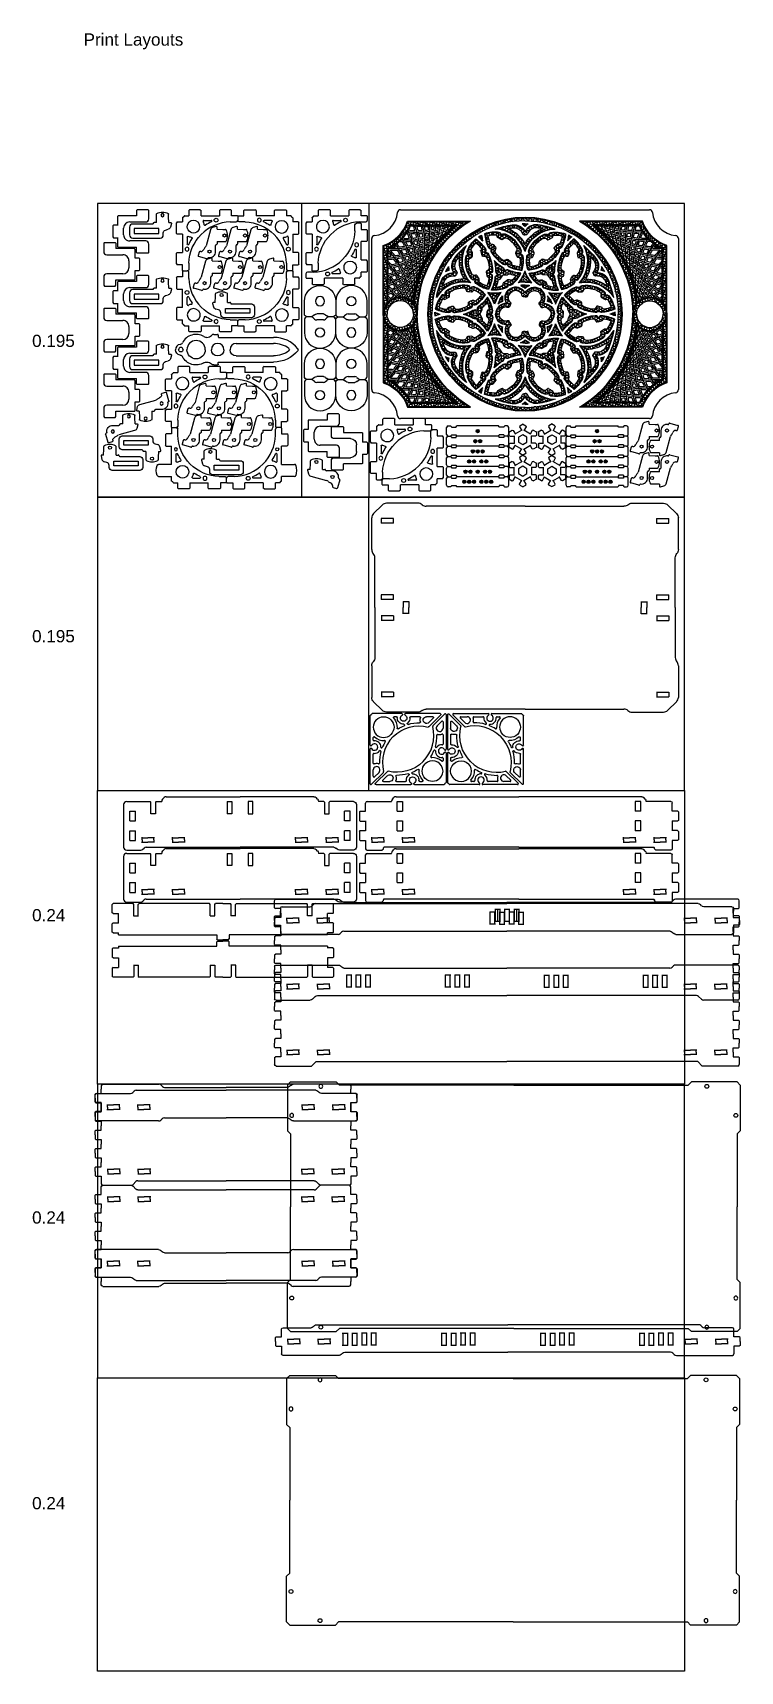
# Model space of a CAD drawing. Header units: inches. Extents: x -169 to 116, y -7 to 63.
# Drawn here: x 87.3 to 116.3, y -4.3 to 62.7 of the extents above; entities that cross this region are included whole.
import ezdxf

# ---------------------------------------------------------------- set-up
doc = ezdxf.new("R2010")
doc.units = ezdxf.units.IN
doc.header["$MEASUREMENT"] = 0
doc.layers.get('Defpoints').update_dxf_attribs({"color": 30})
doc.layers.add('CUT', color=1, linetype='Continuous')
doc.layers.add('ETCH', color=5, linetype='Continuous')
doc.styles.get("Standard").update_dxf_attribs({"font": 'arial.ttf'})
pattern_1 = [(0, (7.61312, -24.82188), (0.09375, 0.05412659), [0.0625, -0.125]), (120, (7.61312, -24.82188), (-0.09375, 0.05412659), [0.0625, -0.125]), (60, (7.61312, -24.82188), (2e-17, 0.10825318), [-0.125, 0.0625])]
pattern_2 = [(0, (105.534583, 46.37906), (4e-18, 0.015625), [])]
pattern_3 = [(0, (105.434583, 45.964227), (4e-18, 0.015625), [])]
pattern_4 = [(0, (105.634583, 45.964227), (4e-18, 0.015625), [])]
pattern_5 = [(0, (105.334583, 45.549393), (4e-18, 0.015625), [])]
pattern_6 = [(0, (105.534583, 45.549393), (4e-18, 0.015625), [])]
pattern_7 = [(0, (105.734583, 45.549393), (4e-18, 0.015625), [])]
pattern_8 = [(0, (105.184583, 45.13456), (4e-18, 0.015625), [])]
pattern_9 = [(0, (105.384583, 45.13456), (4e-18, 0.015625), [])]
pattern_10 = [(0, (105.684583, 45.13456), (4e-18, 0.015625), [])]
pattern_11 = [(0, (105.884583, 45.13456), (4e-18, 0.015625), [])]
pattern_12 = [(0, (105.034583, 44.719727), (4e-18, 0.015625), [])]
pattern_13 = [(0, (105.234583, 44.719727), (4e-18, 0.015625), [])]
pattern_14 = [(0, (105.534583, 44.719727), (4e-18, 0.015625), [])]
pattern_15 = [(0, (105.834583, 44.719727), (4e-18, 0.015625), [])]
pattern_16 = [(0, (106.034583, 44.719727), (4e-18, 0.015625), [])]
pattern_17 = [(0, (104.984583, 44.304893), (4e-18, 0.015625), [])]
pattern_18 = [(0, (105.184583, 44.304893), (4e-18, 0.015625), [])]
pattern_19 = [(0, (105.384583, 44.304893), (4e-18, 0.015625), [])]
pattern_20 = [(0, (105.684583, 44.304893), (4e-18, 0.015625), [])]
pattern_21 = [(0, (105.884583, 44.304893), (4e-18, 0.015625), [])]
pattern_22 = [(0, (106.084583, 44.304893), (4e-18, 0.015625), [])]

msp = doc.modelspace()

# ---------------------------------------------------------------- texts
at = {"layer": 'Defpoints', "char_height": 0.5, "attachment_point": 1}
for s, width, insert in [('Print Layouts', 6.43187, (89.418, 62.633)), ('0.195', 2.67967, (87.311, 50.315)), ('0.195', 2.67967, (87.311, 38.24)), ('0.24', 2.67967, (87.311, 26.836)), ('0.24', 2.67967, (87.311, 14.478)), ('0.24', 2.67967, (87.311, 2.799))]:
    msp.add_mtext_dynamic_manual_height_columns(s, width=width, gutter_width=1, heights=[0], dxfattribs=dict(at, insert=insert))

# ---------------------------------------------------------------- blocks, each defined once
blk = doc.blocks.new('RoseWindow_Segment2')
h = blk.add_hatch()
h.set_pattern_fill('HONEY', color=256, scale=0.5)
h.paths.add_polyline_path([(0, 3.938, 0.131652), (-1.969, 3.41), (-1.906, 3.302, -0.131652), (0, 3.813)])
h = blk.add_hatch()
h.set_pattern_fill('HONEY', color=256, scale=0.5)
h.paths.add_polyline_path([(-0.7, 3.493, -0.013776), (-0.506, 3.526, -0.388017), (-0.088, 3.242), (0, 3.242), (0, 3.367, 0.304021), (-0.522, 3.635, 0.043611), (-1.144, 3.489, -0.294741), (0, 2.614), (0, 2.875, 0.166909)])
h = blk.add_hatch()
h.set_pattern_fill('HONEY', color=5, scale=0.5)
h.set_pattern_definition(pattern_1)
h.paths.add_polyline_path([(0, 3.672, 0.004997), (-0.073, 3.671, -0.037815), (0, 3.608)])
h = blk.add_hatch()
h.set_pattern_fill('HONEY', color=256, scale=0.5)
h.paths.add_polyline_path([(-1.79, 3.205, 0.011181), (-1.836, 3.18), (-1.761, 3.05, -0.021815)])
h = blk.add_hatch()
h.set_pattern_fill('HONEY', color=256, scale=0.5)
h.paths.add_polyline_path([(-1.057, 3.321, 0.127072), (-1.641, 3.27, 0.082841), (-1.49, 2.748, 0.384462), (-1.345, 2.704, 0.310786), (-1.36, 2.522, 0.10182), (-0.879, 2.061, 0.331316), (-0.71, 2.09, 0.361786), (-0.651, 1.942, 0.081475), (-0.132, 1.813, 0.118788), (-0.095, 2.361, 0.356111), (-0.229, 2.458, 0.356111), (-0.166, 2.611, 0.200367), (-0.805, 3.249, 0.326433), (-0.975, 3.191, 0.387869)])
h.paths.add_polyline_path([(-1.14, 3.138), (-0.919, 3.02), (-0.906, 3.044, -0.41857), (-0.735, 3.095, -0.132946), (-0.337, 2.708, -0.445822), (-0.392, 2.531), (-0.398, 2.528), (-0.294, 2.301), (-0.28, 2.307, -0.519094), (-0.191, 2.256, -0.076736), (-0.213, 1.932, -0.051117), (-0.519, 2.007, -0.521796), (-0.546, 2.106), (-0.541, 2.112), (-0.733, 2.272), (-0.755, 2.246, -0.398993), (-0.926, 2.226, -0.06358), (-1.206, 2.498, -0.381687), (-1.197, 2.665), (-1.163, 2.699), (-1.34, 2.876, -0.511364), (-1.438, 2.901, -0.04923), (-1.519, 3.193, -0.077516), (-1.193, 3.226, -0.527973)], flags=16)
h = blk.add_hatch()
h.set_pattern_fill('HONEY', color=256, scale=0.5)
h.set_pattern_definition(pattern_1)
h.paths.add_polyline_path([(-0.703, 1.794, 0.403243), (-0.827, 1.73, 0.213172), (-0.935, 1.912, -0.052235), (-1.235, 2.139), (-1.085, 1.879, 0.010007), (-1.02, 1.836, -0.240281), (-0.962, 1.739), (-0.957, 1.657), (-0.923, 1.599), (-0.695, 1.614, -0.375257), (-0.619, 1.645, 0.034304), (-0.365, 1.577, -0.047832), (-0.493, 1.42, -0.412719), (-0.669, 1.418), (-0.781, 1.353), (-0.719, 1.245, 0.356111), (-0.555, 1.221, 0.123734), (-0.192, 1.662, -0.073431)])
h = blk.add_hatch()
h.set_pattern_fill('HONEY', color=256, scale=0.5)
h.paths.add_polyline_path([(0, 1.716, -0.089688), (-0.236, 1.307, -0.044754), (0, 1.328)])
h = blk.add_hatch()
h.set_pattern_fill('HONEY', color=256, scale=0.5)
h.paths.add_polyline_path([(-0.594, 1.028), (-0.531, 0.92, -0.378352), (-0.15, 0.843, -0.163322), (-0.125, 0.768), (-0.125, 0.706), (0, 0.706), (0, 0.868, 0.39948)])
h = blk.add_hatch()
h.set_pattern_fill('HONEY', color=256, scale=0.5)
h.paths.add_polyline_path([(0, 1.172, 0.028067), (-0.131, 1.165, -0.072161), (0, 1.072)])
for points in [[(-0.975, 3.191, 0.485345), (-1.054, 3.336, 0.129731), (-1.658, 3.28, 0.084713), (-1.504, 2.741, 0.482815), (-1.345, 2.704)], [(0, 2.565, 0.321279), (-1.227, 3.477, -0.049192), (-0.524, 3.65, -0.330437), (0, 3.367)], [(0, 2.614, 0.294741), (-1.144, 3.489, -0.043611), (-0.522, 3.635, -0.304021), (0, 3.367)], [(0, 3.688, 0.008295), (-0.122, 3.685, -0.063398), (0, 3.586)], [(0, 3.672, 0.004997), (-0.073, 3.671, -0.037815), (0, 3.608, -0.037815)], [(-1.844, 3.193, -0.015837), (-1.777, 3.229, 0.03242), (-1.733, 3.001)], [(-1.836, 3.18, -0.011181), (-1.79, 3.205, 0.021815), (-1.761, 3.05, 0.021815)], [(-0.975, 3.191, 0.387869), (-1.057, 3.321, 0.127072), (-1.641, 3.27, 0.082841), (-1.49, 2.748, 0.384462), (-1.345, 2.704, 0.482815)], [(-1.345, 2.704, 0.393664), (-1.373, 2.513, 0.10182), (-0.888, 2.048, 0.41894), (-0.71, 2.09)], [(-1.345, 2.704, 0.310786), (-1.36, 2.522, 0.10182), (-0.879, 2.061, 0.331316), (-0.71, 2.09, 0.41894)], [(-0.229, 2.458, 0.44711), (-0.152, 2.617, 0.200367), (-0.799, 3.264, 0.410572), (-0.975, 3.191)], [(-0.229, 2.458, 0.356111), (-0.166, 2.611, 0.200367), (-0.805, 3.249, 0.326433), (-0.975, 3.191, 0.410572)], [(-1.264, 2.188, 0.059805), (-0.927, 1.926, -0.285347), (-0.827, 1.73)], [(-1.235, 2.139, 0.052235), (-0.935, 1.912, -0.213172), (-0.827, 1.73)], [(-0.71, 2.09, 0.45582), (-0.657, 1.927, 0.083347), (-0.121, 1.797, 0.121441), (-0.079, 2.364, 0.44711), (-0.229, 2.458)], [(-0.71, 2.09, 0.361786), (-0.651, 1.942, 0.081475), (-0.132, 1.813, 0.118788), (-0.095, 2.361, 0.356111), (-0.229, 2.458, 0.44711)], [(-0.719, 1.245, 0.44711), (-0.546, 1.209, 0.128464), (-0.168, 1.675, -0.076499), (-0.697, 1.808, 0.509774), (-0.827, 1.73)], [(-0.719, 1.245, 0.356111), (-0.555, 1.221, 0.123734), (-0.192, 1.662, -0.073431), (-0.703, 1.794, 0.403243), (-0.827, 1.73, 0.509774)], [(0, 1.312, 0.053489), (-0.278, 1.283, 0.107286), (0, 1.765)], [(0, 1.328, 0.044754), (-0.236, 1.307, 0.089688), (0, 1.716, 0.089688)], [(0, 1.187, 0.039682), (-0.188, 1.173, -0.104136), (0, 1.05)], [(0, 1.172, 0.028067), (-0.131, 1.165, -0.072161), (0, 1.072, -0.072161)]]:
    blk.add_lwpolyline(points, format="xyb")
for centre, radius, start, end in [((0, 0), 3.813, 90, 120), ((-0.384, 0.666), 0.434, 27.69768, 120), ((-0.381, 0.636), 0.446, 31.30568, 118.40862)]:
    blk.add_arc(centre, radius, start, end)
at = {"layer": 'CUT'}
for points in [[(0, 2.875, 0.166909), (-0.7, 3.493, -0.013776), (-0.506, 3.526, -0.355365), (-0.1, 3.283, 0.315695), (-0.042, 3.242), (0, 3.242)], [(-1.085, 1.879, 0.010007), (-1.02, 1.836, -0.240281), (-0.962, 1.739), (-0.957, 1.657)], [(-0.923, 1.599), (-0.723, 1.612, 0.181639), (-0.683, 1.63, -0.285832), (-0.619, 1.645, 0.034304), (-0.365, 1.577, -0.047832), (-0.493, 1.42, -0.337069), (-0.642, 1.398, 0.26348), (-0.704, 1.398), (-0.781, 1.353)], [(0, 0.706), (-0.063, 0.706, -0.412101), (-0.125, 0.769, 0.16147), (-0.15, 0.843, 0.378352), (-0.531, 0.92)]]:
    blk.add_lwpolyline(points, format="xyb", dxfattribs=at)
blk.add_lwpolyline([(-0.316, 2.349), (-0.375, 2.479, -0.327715), (-0.361, 2.551, 0.357523), (-0.337, 2.708, 0.132946), (-0.735, 3.095, 0.364385), (-0.893, 3.064, -0.360185), (-0.971, 3.048), (-1.101, 3.117, -0.257799), (-1.134, 3.168, 0.378291), (-1.193, 3.226, 0.077516), (-1.519, 3.193, 0.04923), (-1.438, 2.901, 0.366846), (-1.367, 2.863, -0.253118), (-1.31, 2.846), (-1.206, 2.742, -0.391925), (-1.203, 2.658, 0.359878), (-1.206, 2.498, 0.06358), (-0.926, 2.226, 0.355692), (-0.768, 2.232, -0.370475), (-0.687, 2.233), (-0.579, 2.144, -0.286021), (-0.558, 2.081, 0.384205), (-0.519, 2.007, 0.051117), (-0.213, 1.932, 0.076736), (-0.191, 2.256, 0.402153), (-0.256, 2.313, -0.305236)], format="xyb", close=True, dxfattribs=at)
blk = doc.blocks.new('Screen_SideRework')
h = blk.add_hatch()
h.set_pattern_fill('HONEY', color=256, scale=0.5, angle=15)
h.set_pattern_definition([(15, (-23.708393, 19.61199), (0.076546554, 0.076546554), [0.0625, -0.125]), (135, (-23.708393, 19.61199), (-0.10456454, 0.02801798), [0.0625, -0.125]), (75, (-23.708393, 19.61199), (-0.02801798, 0.10456454), [-0.125, 0.0625])])
h.paths.add_polyline_path([(2.763, 3.77), (0.317, 3.77, -0.234253), (-0.666, 2.787), (-0.666, 0.206, -0.095804), (-0.541, 0.44), (-0.541, 2.7, 0.206138), (0.404, 3.645), (2.36, 3.645, 0.211645), (0.56, 0.416, -0.089906), (0.67, 0.192, -0.247846)])
h = blk.add_hatch()
h.set_pattern_fill('HONEY', color=256, scale=0.5, angle=15)
h.paths.add_polyline_path([(0.541, 0), (0.666, 0, 1), (-0.666, 0), (-0.541, 0, -1)])
for points in [[(-0.697, 0), (-0.697, 2.81, 0.241965), (0.294, 3.801), (2.875, 3.801, 0.266175), (0.697, 0, 1)], [(-0.682, 0), (-0.682, 2.798, 0.238072), (0.305, 3.786), (2.819, 3.786, 0.262732), (0.682, 0, 1)], [(-0.666, 0), (-0.666, 2.787, 0.234253), (0.317, 3.77), (2.763, 3.77, 0.259389), (0.666, 0, 1)]]:
    blk.add_lwpolyline(points, format="xyb", close=True)
for points in [[(-0.541, 0.389), (-0.541, 2.7, 0.206138), (0.404, 3.645), (2.36, 3.645, 0.214434), (0.556, 0.367, 0.214434)], [(-0.526, 0.409), (-0.526, 2.689, 0.202897), (0.414, 3.629), (2.313, 3.629, 0.21069), (0.542, 0.387, 0.21069)], [(-0.51, 0.429), (-0.51, 2.679, 0.199711), (0.425, 3.614), (2.268, 3.614, 0.207093), (0.528, 0.406, 0.207093)]]:
    blk.add_lwpolyline(points, format="xyb")
at = {"layer": 'CUT'}
blk.add_arc((0, 0), 0.541, 0, 180, dxfattribs=at)
blk = doc.blocks.new('Rework_Cutouts')
for p, q in [((0.535, 3.614), (0.425, 3.614)), ((1.782, 3.614), (1.736, 3.614)), ((-0.51, 2.55), (-0.51, 2.366)), ((-0.51, 2.24), (-0.51, 2.175)), ((-0.51, 1.872), (-0.51, 1.657)), ((-0.51, 1.477), (-0.51, 1.29)), ((-0.51, 1.005), (-0.51, 0.939)), ((-0.51, 0.801), (-0.51, 0.737))]:
    blk.add_line(p, q)
for centre, radius, start, end in [((-1.166, 4.27), 1.721, 332.21572, 337.58802), ((-3.249, 1.736), 4, 24.98844, 25.65676), ((0.671, 7.289), 3.875, 265.64075, 268.95709), ((-3.111, 2.302), 3.875, 16.69509, 19.79115), ((-3.111, 2.302), 4, 16.15614, 19.05023), ((1.179, 7.575), 4, 262.6889, 265.58299), ((0.671, 7.289), 3.875, 270.88483, 273.36974), ((-2.935, 2.857), 3.875, 8.36939, 10.8543), ((1.179, 7.575), 4, 267.42932, 269.58419), ((-2.935, 2.857), 4, 8.2419, 10.39677), ((0.671, 7.289), 3.875, 275.22261, 277.15242), ((-2.721, 3.399), 3.875, 0.67366, 2.60348), ((1.179, 7.575), 4, 271.37595, 273.00656), ((-2.721, 3.399), 4, 0.90648, 2.5371), ((0.671, 7.289), 3.875, 279.01583, 280.516), ((0.671, 7.289), 4, 278.73186, 279.9321), ((-2.471, 3.925), 3.875, 350.33009, 351.45583), ((-2.471, 3.925), 3.875, 353.39705, 354.89721), ((-2.471, 3.925), 4, 351.28631, 352.08599), ((0.671, 7.289), 4, 281.82706, 282.62673), ((-2.471, 3.925), 4, 353.98095, 355.18118), ((0.671, 7.289), 3.875, 282.45721, 283.58295), ((1.179, 7.575), 4, 274.81882, 276.01905), ((-2.186, 4.433), 3.875, 343.56756, 344.32891), ((-2.186, 4.433), 3.875, 346.41705, 347.54279), ((-2.186, 4.433), 4, 344.9505, 345.32963), ((0.184, 6.97), 3.875, 292.66731, 293.03273), ((0.671, 7.289), 4, 284.67037, 285.0495), ((-1.866, 4.92), 3.875, 336.96727, 337.33269), ((-2.186, 4.433), 4, 347.37327, 348.17294), ((0.671, 7.289), 3.875, 285.67109, 286.43244), ((1.179, 7.575), 4, 277.91401, 278.0053), ((-1.866, 4.92), 3.875, 339.65452, 340.30299), ((-1.514, 5.384), 3.875, 330.37179, 330.48824), ((0.671, 7.289), 4, 287.20647, 287.32603), ((0.184, 6.97), 3.875, 295.59871, 295.71517), ((-1.866, 4.92), 4, 338.76093, 338.88049), ((-1.166, 4.27), 1.721, 297.54335, 302.45978), ((-0.28, 6.618), 3.875, 268.66779, 271.31122), ((-3.408, 0.582), 3.875, 33.90617, 35.23249), ((-1.166, 4.27), 1.721, 306.6219, 311.23463), ((-3.408, 0.582), 4, 32.81453, 35.21088), ((-0.28, 6.618), 3.875, 273.46684, 276.78317), ((0.184, 6.97), 4, 266.90963, 268.48982), ((-3.348, 1.162), 3.875, 24.52117, 27.83751), ((-1.166, 4.27), 1.721, 318.85464, 326.10797), ((-3.348, 1.162), 4, 28.90148, 29.60045), ((0.184, 6.97), 3.875, 269.55379, 272.87013), ((0.184, 6.97), 4, 270.51499, 273.40907), ((-3.348, 1.162), 4, 23.98223, 26.87632), ((0.671, 7.289), 4, 264.13835, 264.57678), ((-3.249, 1.736), 3.875, 20.60813, 23.92447), ((-0.28, 6.618), 3.875, 278.71092, 281.19583), ((-0.28, 6.618), 4, 279.16845, 281.32332), ((-3.249, 1.736), 3.875, 16.19548, 18.68038), ((0.671, 7.289), 4, 266.60194, 269.49603), ((-3.249, 1.736), 4, 20.06919, 22.96327), ((-3.249, 1.736), 3.875, 12.41279, 14.34261), ((0.184, 6.97), 3.875, 274.79788, 277.28278), ((0.184, 6.97), 4, 275.25541, 277.41028), ((-3.249, 1.736), 4, 16.06798, 18.22285), ((-0.28, 6.618), 3.875, 283.04869, 284.97851), ((-0.28, 6.618), 4, 283.11508, 284.74569), ((-3.249, 1.736), 4, 12.64561, 14.27623), ((-3.111, 2.302), 3.875, 12.28243, 14.76734), ((-3.111, 2.302), 3.875, 8.49975, 10.42957), ((-3.111, 2.302), 3.875, 5.13618, 6.63634), ((0.671, 7.289), 4, 271.34237, 273.49723), ((-3.111, 2.302), 4, 12.15494, 14.30981), ((0.184, 6.97), 3.875, 279.13565, 281.06547), ((0.184, 6.97), 4, 279.20203, 280.83265), ((-3.111, 2.302), 4, 8.73257, 10.36318), ((-0.28, 6.618), 3.875, 286.84192, 288.34208), ((-0.28, 6.618), 4, 286.55795, 287.75818), ((-3.111, 2.302), 4, 5.72008, 6.92031), ((-0.719, 6.235), 3.875, 294.19634, 295.32208), ((-2.935, 2.857), 3.875, 4.58671, 6.51653), ((-2.935, 2.857), 3.875, 1.22313, 2.7233), ((-2.935, 2.857), 3.875, 358.15618, 359.28192), ((0.671, 7.289), 4, 275.28899, 276.91961), ((-2.935, 2.857), 4, 4.81952, 6.45014), ((0.184, 6.97), 3.875, 282.92888, 284.42904), ((0.184, 6.97), 4, 282.6449, 283.84514), ((-2.935, 2.857), 4, 1.80704, 3.00727), ((-0.28, 6.618), 3.875, 290.2833, 291.40904), ((-0.28, 6.618), 4, 289.65314, 290.45282), ((-2.935, 2.857), 4, 359.1124, 359.91207), ((-0.719, 6.235), 3.875, 297.41022, 298.17157), ((-2.721, 3.399), 3.875, 351.39365, 352.15499), ((-2.721, 3.399), 3.875, 354.24314, 355.36887), ((-2.721, 3.399), 3.875, 357.31009, 358.81026), ((-2.471, 3.925), 3.875, 342.11092, 342.22737), ((-0.719, 6.235), 4, 298.9456, 299.06516), ((-1.131, 5.823), 3.875, 307.33784, 307.4543), ((-2.721, 3.399), 4, 350.50006, 350.61962), ((-2.721, 3.399), 4, 352.77658, 353.15572), ((-0.719, 6.235), 3.875, 300.49339, 300.85882), ((-0.28, 6.618), 4, 292.49645, 292.87559), ((-2.721, 3.399), 4, 355.19936, 355.99903), ((-0.28, 6.618), 3.875, 293.49718, 294.25852), ((-2.471, 3.925), 3.875, 344.79336, 345.15878), ((0.184, 6.97), 4, 285.7401, 286.53977), ((-2.721, 3.399), 4, 357.89399, 359.09423), ((0.184, 6.97), 3.875, 286.37026, 287.49599), ((-2.471, 3.925), 3.875, 347.48061, 348.24195), ((-2.186, 4.433), 3.875, 338.19788, 338.31433), ((-0.28, 6.618), 4, 295.03256, 295.15211), ((-0.719, 6.235), 3.875, 303.4248, 303.54125), ((-2.471, 3.925), 4, 346.58702, 346.70657), ((-2.471, 3.925), 4, 348.86354, 349.24268), ((-0.28, 6.618), 3.875, 296.58035, 296.94577), ((0.184, 6.97), 4, 288.58341, 288.96255), ((-2.186, 4.433), 3.875, 340.88031, 341.24574), ((0.184, 6.97), 3.875, 289.58414, 290.34548), ((-1.866, 4.92), 3.875, 334.28483, 334.40129), ((0.184, 6.97), 4, 291.11951, 291.23907), ((-0.28, 6.618), 3.875, 299.51176, 299.62821), ((-2.186, 4.433), 4, 342.67397, 342.79353), ((-3.428, 0), 3.875, 37.81921, 41.15751), ((-0.719, 6.235), 3.875, 273.09594, 275.22427), ((-0.719, 6.235), 4, 272.99911, 276.31591), ((-3.408, -0.582), 4, 40.64061, 43.5808), ((-0.28, 6.618), 4, 268.21598, 272.40286), ((-3.428, 0), 4, 36.72757, 40.91445), ((-1.131, 5.823), 3.875, 281.29292, 284.60926), ((-3.428, 0), 3.875, 32.34726, 35.6636), ((-0.719, 6.235), 3.875, 277.37988, 280.69622), ((-0.719, 6.235), 4, 278.34107, 281.23516), ((-3.428, 0), 4, 31.80832, 34.7024), ((-3.408, 0.582), 3.875, 28.43422, 31.75056), ((-1.131, 5.823), 3.875, 286.53701, 289.02191), ((-0.28, 6.618), 4, 274.42803, 277.32212), ((-3.408, 0.582), 4, 27.89527, 30.78936), ((-1.131, 5.823), 4, 286.99454, 289.14941), ((-3.408, 0.582), 3.875, 24.02156, 26.50647), ((-0.719, 6.235), 3.875, 282.62396, 285.10887), ((-3.408, 0.582), 3.875, 20.23888, 22.1687), ((-0.719, 6.235), 4, 283.0815, 285.23636), ((-3.408, 0.582), 4, 23.89407, 26.04894), ((-3.348, 1.162), 3.875, 20.10852, 22.59343), ((-1.131, 5.823), 3.875, 290.87478, 292.8046), ((-1.131, 5.823), 4, 290.94116, 292.57178), ((-3.408, 0.582), 4, 20.4717, 22.10231), ((-3.348, 1.162), 3.875, 16.32584, 18.25566), ((-1.514, 5.384), 3.875, 298.58105, 300.08121), ((-3.348, 1.162), 4, 19.98103, 22.1359), ((-3.348, 1.162), 3.875, 12.96227, 14.46243), ((-0.719, 6.235), 3.875, 286.96174, 288.89155), ((-0.719, 6.235), 4, 287.02812, 288.65874), ((-3.348, 1.162), 4, 16.55865, 18.18927), ((-1.131, 5.823), 3.875, 294.66801, 296.16817), ((-1.131, 5.823), 4, 294.38403, 295.58427), ((-3.348, 1.162), 4, 13.54617, 14.7464), ((-1.514, 5.384), 3.875, 302.02243, 303.14817), ((-3.249, 1.736), 3.875, 9.04922, 10.54939), ((-3.249, 1.736), 3.875, 5.98227, 7.108), ((-0.719, 6.235), 3.875, 290.75496, 292.25513), ((-0.719, 6.235), 4, 290.47099, 291.67123), ((-3.249, 1.736), 4, 9.63312, 10.83336), ((-1.131, 5.823), 3.875, 298.10939, 299.23512), ((-1.131, 5.823), 4, 297.47923, 298.2789), ((-3.249, 1.736), 4, 6.93849, 7.73816), ((-1.514, 5.384), 3.875, 305.23631, 305.99765), ((-1.514, 5.384), 4, 304.23558, 304.61472), ((-3.249, 1.736), 4, 4.51571, 4.89485), ((-1.866, 4.92), 3.875, 312.23252, 312.59795), ((-3.111, 2.302), 3.875, 356.53249, 356.89791), ((-3.111, 2.302), 3.875, 2.06922, 3.19496), ((-3.111, 2.302), 3.875, 359.21974, 359.98108), ((-0.719, 6.235), 4, 293.56619, 294.36586), ((-3.111, 2.302), 4, 3.02544, 3.82512), ((-2.935, 2.857), 3.875, 349.93701, 350.05346), ((-1.514, 5.384), 4, 306.77169, 306.89124), ((-1.866, 4.92), 3.875, 315.16393, 315.28038), ((-1.131, 5.823), 3.875, 301.32327, 302.08461), ((-3.111, 2.302), 4, 358.32615, 358.4457), ((-1.131, 5.823), 4, 300.32254, 300.70168), ((-3.111, 2.302), 4, 0.60267, 0.98181), ((-1.514, 5.384), 3.875, 308.31948, 308.6849), ((-2.935, 2.857), 3.875, 352.61944, 352.98487), ((-2.935, 2.857), 3.875, 355.30669, 356.06804), ((-2.721, 3.399), 3.875, 346.02397, 346.14042), ((-1.131, 5.823), 4, 302.85864, 302.9782), ((-1.514, 5.384), 3.875, 311.25089, 311.36734), ((-2.935, 2.857), 4, 354.4131, 354.53266), ((-2.935, 2.857), 4, 356.68963, 357.06876), ((-1.131, 5.823), 3.875, 304.40644, 304.77186), ((-0.719, 6.235), 4, 296.4095, 296.78863), ((-2.721, 3.399), 3.875, 348.7064, 349.07182), ((-1.131, 5.823), 4, 278.93411, 280.22895), ((-3.348, -1.162), 4, 44.55366, 44.80495), ((-3.348, -1.162), 3.875, 40.17335, 42.91225), ((-1.514, 5.384), 3.875, 285.20597, 288.5223), ((-3.408, -0.582), 3.875, 36.2603, 39.57664), ((-1.514, 5.384), 4, 286.16716, 289.06125), ((-3.348, -1.162), 4, 39.6344, 42.52849), ((-1.131, 5.823), 4, 282.25412, 285.1482), ((-3.408, -0.582), 4, 35.72136, 38.61545), ((-1.866, 4.92), 3.875, 294.36309, 296.848), ((-3.408, -0.582), 3.875, 31.84765, 34.33256), ((-1.866, 4.92), 4, 294.82063, 296.97549), ((-1.514, 5.384), 3.875, 290.45005, 292.93496), ((-1.514, 5.384), 4, 290.90758, 293.06245), ((-3.408, -0.582), 4, 31.72016, 33.87503), ((-3.428, 0), 3.875, 27.93461, 30.41951), ((-3.408, -0.582), 3.875, 28.06497, 29.99479), ((-1.866, 4.92), 3.875, 298.70087, 300.63068), ((-3.428, 0), 4, 27.80711, 29.96198), ((-3.428, 0), 3.875, 24.15192, 26.08174), ((-1.866, 4.92), 4, 298.76725, 300.39787), ((-3.408, -0.582), 4, 28.29778, 29.9284), ((-1.514, 5.384), 3.875, 294.78782, 296.71764), ((-2.186, 4.433), 3.875, 306.40714, 307.9073), ((-3.428, 0), 3.875, 20.78835, 22.28852), ((-1.514, 5.384), 4, 294.85421, 296.48482), ((-3.428, 0), 4, 24.38474, 26.01536), ((-1.866, 4.92), 3.875, 302.49409, 303.99426), ((-1.866, 4.92), 4, 302.21012, 303.41036), ((-3.428, 0), 4, 21.37225, 22.57249), ((-3.408, 0.582), 3.875, 16.87531, 18.37547), ((-2.186, 4.433), 3.875, 309.84852, 310.97425), ((-3.408, 0.582), 3.875, 13.80835, 14.93409), ((-2.186, 4.433), 4, 309.21836, 310.01804), ((-1.514, 5.384), 4, 298.29708, 299.49731), ((-3.408, 0.582), 4, 17.45921, 18.65944), ((-3.408, 0.582), 3.875, 10.95887, 11.72021), ((-1.866, 4.92), 3.875, 305.93547, 307.06121), ((-1.866, 4.92), 4, 305.30532, 306.10499), ((-3.408, 0.582), 4, 14.76457, 15.56425), ((-3.348, 1.162), 3.875, 9.89531, 11.02105), ((-2.186, 4.433), 3.875, 313.0624, 313.82374), ((-3.348, 1.162), 3.875, 7.04582, 7.80717), ((-2.186, 4.433), 4, 312.06167, 312.44081), ((-3.408, 0.582), 4, 12.3418, 12.72094), ((-2.471, 3.925), 3.875, 320.05861, 320.42403), ((-3.348, 1.162), 3.875, 4.35858, 4.724), ((-1.514, 5.384), 4, 301.39227, 302.19195), ((-3.348, 1.162), 4, 10.85153, 11.6512), ((-1.866, 4.92), 3.875, 309.14935, 309.9107), ((-1.866, 4.92), 4, 308.14863, 308.52776), ((-3.348, 1.162), 4, 8.42876, 8.80789), ((-2.186, 4.433), 3.875, 316.14557, 316.51099), ((-3.249, 1.736), 3.875, 3.13278, 3.89412), ((-2.471, 3.925), 3.875, 322.99002, 323.10647), ((-3.249, 1.736), 3.875, 357.7631, 357.87955), ((-2.186, 4.433), 4, 314.59778, 314.71733), ((-3.249, 1.736), 3.875, 0.44553, 0.81095), ((-3.348, 1.162), 4, 6.15223, 6.27179), ((-2.186, 4.433), 3.875, 319.07697, 319.19343), ((-3.111, 2.302), 3.875, 353.85005, 353.9665), ((-1.866, 4.92), 4, 310.68473, 310.80429), ((-3.249, 1.736), 4, 2.23919, 2.35875), ((-1.866, 4.92), 3.875, 290.48375, 292.43535), ((-3.249, -1.736), 3.875, 44.08639, 45.02044), ((-2.186, 4.433), 3.875, 295.6194, 296.34839), ((-2.186, 4.433), 4, 294.76383, 296.88733), ((-3.111, -2.302), 4, 47.46049, 49.43694), ((-1.866, 4.92), 4, 290.0802, 292.97429), ((-3.249, -1.736), 4, 43.54745, 46.44154), ((-2.471, 3.925), 3.875, 302.18918, 304.67409), ((-3.249, -1.736), 3.875, 39.67374, 42.15864), ((-2.186, 4.433), 3.875, 298.27614, 300.76104), ((-3.348, -1.162), 3.875, 35.76069, 38.2456), ((-2.186, 4.433), 4, 298.73367, 300.88854), ((-3.249, -1.736), 4, 39.54625, 41.70111), ((-3.348, -1.162), 4, 35.6332, 37.78807), ((-2.471, 3.925), 3.875, 306.52695, 308.45677), ((-3.348, -1.162), 3.875, 31.97801, 33.90783), ((-2.186, 4.433), 3.875, 302.61391, 304.54373), ((-2.471, 3.925), 4, 306.59334, 308.22396), ((-3.249, -1.736), 4, 37.40111, 37.75449), ((0, 0), 0.697, 85.64808, 95.87951), ((-2.186, 4.433), 4, 302.6803, 304.31091), ((-3.348, -1.162), 4, 32.21083, 33.84144), ((-3.348, -1.162), 3.875, 28.63756, 30.1146), ((-2.471, 3.925), 3.875, 310.32018, 311.82034), ((-3.408, -0.582), 3.875, 24.7014, 26.20156), ((-2.471, 3.925), 4, 310.03621, 311.23644), ((-3.348, -1.162), 4, 29.19834, 30.39857), ((-2.721, 3.399), 3.875, 317.6746, 318.80034), ((-3.408, -0.582), 3.875, 21.63444, 22.76018), ((-2.186, 4.433), 4, 306.12316, 307.3234), ((-3.408, -0.582), 4, 25.2853, 26.48553), ((-2.721, 3.399), 4, 317.04445, 317.84412), ((-3.348, -1.162), 4, 27.17183, 27.30338), ((-2.471, 3.925), 3.875, 313.76156, 314.8873), ((-3.428, 0), 3.875, 17.7214, 18.84713), ((-3.408, -0.582), 3.875, 18.78495, 19.5463), ((-2.471, 3.925), 4, 313.1314, 313.93108), ((-3.408, -0.582), 4, 22.59066, 23.39034), ((-2.721, 3.399), 3.875, 320.88849, 321.64983), ((-3.428, 0), 3.875, 14.87191, 15.63325), ((-2.721, 3.399), 4, 319.88776, 320.26689), ((-3.408, -0.582), 4, 20.16789, 20.54703), ((-3.428, 0), 4, 18.67762, 19.47729), ((-2.935, 2.857), 3.875, 327.8847, 328.25012), ((-3.428, 0), 3.875, 12.18466, 12.55008), ((-2.471, 3.925), 3.875, 316.97544, 317.73679), ((-2.471, 3.925), 4, 315.97471, 316.35385), ((-3.428, 0), 4, 16.25485, 16.63398), ((-2.721, 3.399), 3.875, 323.97165, 324.33708), ((-3.408, 0.582), 3.875, 8.27162, 8.63704), ((-2.935, 2.857), 3.875, 330.8161, 330.93256), ((-3.408, 0.582), 3.875, 5.58918, 5.70563), ((-2.721, 3.399), 4, 322.42386, 322.54342), ((-3.428, 0), 4, 13.97832, 14.09788), ((-2.721, 3.399), 3.875, 326.90306, 327.01951), ((-3.348, 1.162), 3.875, 1.67614, 1.79259), ((-2.471, 3.925), 4, 318.51082, 318.63037), ((-3.408, 0.582), 4, 10.06528, 10.18483), ((0, 0), 0.697, 68.92607, 72.4326), ((-2.935, 2.857), 3.875, 325.29759, 325.56287), ((-3.111, 2.302), 3.875, 334.72915, 334.8456), ((-3.428, 0), 3.875, 9.50223, 9.61868), ((-2.935, 2.857), 4, 326.33691, 326.45646), ((-3.408, -0.582), 4, 17.89137, 18.01092)]:
    blk.add_arc(centre, radius, start, end)
blk = doc.blocks.new('Rework_Etch')
for centre, start, end in [((-0.719, 6.235), 273.04676, 318.26394), ((-1.131, 5.823), 279.07711, 325.86897), ((-1.514, 5.384), 284.7732, 333.2833), ((-1.866, 4.92), 290.14439, 340.62824), ((-2.186, 4.433), 295.18407, 347.99556), ((-2.471, 3.925), 299.87022, 355.4672), ((-0.28, 6.618), 266.90713, 310.27681), ((0.184, 6.97), 267.80121, 301.53469), ((-2.721, 3.399), 316.42982, 3.1285), ((0.671, 7.289), 264.59992, 291.01856), ((-2.935, 2.857), 325.47453, 11.08151), ((-3.249, 1.736), 348.26087, 25.01072), ((-3.111, 2.302), 333.70806, 19.46422), ((-3.408, 0.582), 358.1623, 35.20499), ((-3.348, 1.162), 352.17391, 29.30191), ((-3.428, 0), 7.42629, 42.18739), ((-3.408, -0.582), 17.55314, 42.61656), ((-3.348, -1.162), 27.97576, 43.88175), ((-3.249, -1.736), 37.89793, 45.92219), ((-3.111, -2.302), 46.69813, 48.65386)]:
    blk.add_arc(centre, 3.938, start, end)
blk = doc.blocks.new('CornerBrace')
for p, q in [((0.077, 0), (0.25, 0)), ((0.25, 0.219), (0.281, 0.25)), ((0.25, 0.219), (0.25, 0)), ((0.719, 0.25), (0.281, 0.25)), ((0.719, 0.25), (0.75, 0.219)), ((0.75, 0), (0.75, 0.219)), ((0.75, 0), (1.5, 0)), ((1.5, 0.219), (1.531, 0.25)), ((1.5, 0.219), (1.5, 0)), ((1.969, 0.25), (1.531, 0.25)), ((1.969, 0.25), (2, 0.219)), ((2, 0), (2, 0.219)), ((2.234, 0), (2, 0)), ((0.867, -0.188), (1.161, -0.188)), ((1.94, -0.251), (2.19, -0.251)), ((2.25, -0.016), (2.25, -0.189))]:
    blk.add_line(p, q)
blk.add_circle((1.367, -0.178), 0.0781)
for centre, radius, start, end in [((0.077, -0.016), 0.0156, 90, 168.46304), ((2.234, -0.016), 0.0156, 0, 90), ((0, 0), 0.0625, 315, 348.46304), ((0.447, -0.447), 0.259, 315, 135), ((2, -2), 1.75, 91.97611, 135), ((0.867, -0.219), 0.0312, 90, 208.4852), ((0.447, -0.447), 0.447, 10.87678, 28.4852), ((0.916, -0.357), 0.0312, 190.87678, 303.40624), ((2, -2), 1.938, 115.20877, 123.40624), ((1.161, -0.219), 0.0312, 295.20877, 90), ((2.188, -0.189), 0.0625, 271.97611, 0)]:
    blk.add_arc(centre, radius, start, end)
blk = doc.blocks.new('CornerBrace_Full')
at = {"color": 0, "xscale": -1}
blk.add_blockref('CornerBrace', (0, 0), dxfattribs=at)
at = {"color": 0, "rotation": 270}
blk.add_blockref('CornerBrace', (0, 0), dxfattribs=at)
blk = doc.blocks.new('DiceDivider_Half')
for p, q in [((-4.494, -0.201), (-4.525, -0.232)), ((-4.525, -0.573), (-4.525, -0.232)), ((-4.494, -0.604), (-4.525, -0.573)), ((-3.676, -0.201), (-4.494, -0.201)), ((-4.494, -0.604), (-4.275, -0.604)), ((-4.275, -0.997), (-4.275, -0.599)), ((-3.645, -0.232), (-3.676, -0.201)), ((-3.645, -0.701), (-3.645, -0.232)), ((-3.46, -0.232), (-3.429, -0.201)), ((-3.46, -0.701), (-3.46, -0.232)), ((-0.551, -0.201), (-3.429, -0.201)), ((-0.52, -0.232), (-0.551, -0.201)), ((-0.52, -0.701), (-0.52, -0.232)), ((-0.335, -0.232), (-0.304, -0.201)), ((-0.335, -0.701), (-0.335, -0.232)), ((0, -0.201), (-0.304, -0.201)), ((-4.494, -0.992), (-4.525, -1.023)), ((-4.525, -1.369), (-4.525, -1.023)), ((-4.494, -0.992), (-4.275, -0.992)), ((-3.65, -0.701), (-3.455, -0.701)), ((-0.525, -0.701), (-0.33, -0.701)), ((-4.494, -1.4), (-4.525, -1.369)), ((-4.494, -1.4), (-4.275, -1.4)), ((-4.275, -1.481), (-4.275, -1.395)), ((-4.275, -1.481), (-0.255, -1.481)), ((-0.255, -1.481), (-0.255, -1.645)), ((-0.224, -1.676), (-0.255, -1.645)), ((-0.224, -1.676), (0, -1.676))]:
    blk.add_line(p, q)
blk = doc.blocks.new('DiceDivider_Full')
at = {"color": 30, "true_color": 0xf8991e}
blk.add_blockref('DiceDivider_Half', (0, 0.201), dxfattribs=at)
at = {"color": 30, "true_color": 0xf8991e, "xscale": -1}
blk.add_blockref('DiceDivider_Half', (0, 0.201), dxfattribs=at)
blk = doc.blocks.new('DiceHolder')
for p, q in [((-0.64, 0), (-0.64, -0.515)), ((0.64, -0.515), (0.64, 0)), ((-0.515, -0.64), (-0.364, -0.64)), ((-0.224, -0.552), (-0.276, -0.603)), ((-0.136, -0.515), (0.136, -0.515)), ((0.224, -0.552), (0.276, -0.603)), ((0.364, -0.64), (0.515, -0.64))]:
    blk.add_line(p, q)
blk.add_circle((0, 0), 0.188)
for centre, radius, start, end in [((0, 0), 0.64, 0, 180), ((-0.515, -0.515), 0.125, 180, 270), ((-0.364, -0.515), 0.125, 270, 315), ((-0.136, -0.64), 0.125, 90, 135), ((0.136, -0.64), 0.125, 45, 90), ((0.364, -0.515), 0.125, 225, 270), ((0.515, -0.515), 0.125, 270, 0)]:
    blk.add_arc(centre, radius, start, end)
blk = doc.blocks.new('DiceTab')
for p, q in [((-0.85875, 0.64), (-0.89, 0.60875)), ((-0.89, 0.60875), (-0.89, 0.17125)), ((-0.89, 0.17125), (-0.85875, 0.14)), ((-0.515, 0.64), (-0.85875, 0.64)), ((-0.85875, 0.14), (-0.64, 0.14)), ((-0.64, 0.14), (-0.64, -0.60875)), ((-0.39, -0.14), (-0.39, 0.515)), ((0.39, 0.515), (0.39, -0.14)), ((0.85875, 0.64), (0.515, 0.64)), ((0.64, -0.60875), (0.64, 0.14)), ((0.85875, 0.14), (0.64, 0.14)), ((0.85875, 0.64), (0.89, 0.60875)), ((0.89, 0.17125), (0.85875, 0.14)), ((0.89, 0.60875), (0.89, 0.17125)), ((-0.60875, -0.64), (-0.25, -0.64)), ((-0.255, -0.64), (-0.255, -0.80375)), ((0.14, -0.39), (-0.14, -0.39)), ((0.25, -0.64), (0.60875, -0.64)), ((0.255, -0.80375), (0.255, -0.64)), ((-0.255, -0.80375), (-0.22375, -0.835)), ((-0.22375, -0.835), (0.22375, -0.835)), ((0.22375, -0.835), (0.255, -0.80375))]:
    blk.add_line(p, q)
for centre, radius, start, end in [((-0.515, 0.515), 0.125, 0, 90), ((0.515, 0.515), 0.125, 90, 180), ((-0.60875, -0.60875), 0.03125, 180, 270), ((-0.14, -0.14), 0.25, 180, 270), ((0.14, -0.14), 0.25, 270, 0), ((0.60875, -0.60875), 0.03125, 270, 360)]:
    blk.add_arc(centre, radius, start, end)
blk = doc.blocks.new('TrayBottom_Quarter')
for p, q in [((-6.197, 3.843), (-5.843, 4.197)), ((-4.374, 4.27), (-5.666, 4.27)), ((0, 4.145), (-4.043, 4.145)), ((-6.27, 2.374), (-6.27, 3.666)), ((-5.38, 3.645), (-5.88, 3.645)), ((-5.38, 3.46), (-5.88, 3.46)), ((-5.875, 3.455), (-5.875, 3.65)), ((-5.385, 3.455), (-5.385, 3.65)), ((-6.145, 0), (-6.145, 2.043)), ((-5.38, 0.52), (-5.88, 0.52)), ((-5.38, 0.335), (-5.88, 0.335)), ((-5.875, 0.33), (-5.875, 0.525)), ((-5.385, 0.33), (-5.385, 0.525)), ((-4.75, 0.245), (-4.99, 0.245)), ((-4.985, 0.255), (-4.985, 0)), ((-4.755, 0.255), (-4.755, 0))]:
    blk.add_line(p, q)
for centre, start, end in [((-5.666, 4.02), 90, 135), ((-4.374, 4.02), 48.59038, 90), ((-4.043, 4.395), 228.59038, 270), ((-6.02, 3.666), 135, 180), ((-6.02, 2.374), 180, 221.40962), ((-6.395, 2.043), 0, 41.40962)]:
    blk.add_arc(centre, 0.25, start, end)
blk = doc.blocks.new('TrayBottom_Full')
at = {"color": 1}
blk.add_blockref('TrayBottom_Quarter', (0, 0), dxfattribs=at)
at = {"color": 1, "xscale": -1}
blk.add_blockref('TrayBottom_Quarter', (0, 0), dxfattribs=at)
at = {"color": 1, "xscale": -1, "rotation": 180}
blk.add_blockref('TrayBottom_Quarter', (0, 0), dxfattribs=at)
at = {"color": 1, "rotation": 180}
blk.add_blockref('TrayBottom_Quarter', (0, 0), dxfattribs=at)
blk = doc.blocks.new('BraceHole_Quarter')
at = {"color": 0}
for p, q in [((-0.260625, 0.0925), (0, 0.0925)), ((-0.245, 0), (-0.245, 0.108125))]:
    blk.add_line(p, q, dxfattribs=at)
blk = doc.blocks.new('BraceHole')
at = {"color": 0}
blk.add_blockref('BraceHole_Quarter', (0, 0), dxfattribs=at)
at = {"color": 0, "xscale": -1, "rotation": 180}
blk.add_blockref('BraceHole_Quarter', (0, 0), dxfattribs=at)
at = {"color": 0, "xscale": -1}
blk.add_blockref('BraceHole_Quarter', (0, 0), dxfattribs=at)
at = {"color": 0, "rotation": 180}
blk.add_blockref('BraceHole_Quarter', (0, 0), dxfattribs=at)
blk = doc.blocks.new('BraceHoles')
at = {"color": 0}
for p in [(0.5, 0), (1.75, 0)]:
    blk.add_blockref('BraceHole', p, dxfattribs=at)
blk = doc.blocks.new('InteriorBox_Side')
for p, q in [((-3.168, 2.089), (-3.109, 2.148)), ((-3.021, 2.185), (0, 2.185)), ((-4.76, 1.865), (-4.76, 0.125)), ((-4.635, 1.99), (-3.676, 1.99)), ((-4.505, 1.194), (-4.505, 1.592)), ((-4.505, 1.592), (-4.275, 1.592)), ((-4.275, 1.194), (-4.275, 1.592)), ((-3.645, 1.959), (-3.676, 1.99)), ((-3.455, 1.49), (-3.65, 1.49)), ((-3.645, 1.49), (-3.645, 1.959)), ((-3.46, 1.959), (-3.429, 1.99)), ((-3.46, 1.959), (-3.46, 1.49)), ((-3.429, 1.99), (-3.205, 1.99)), ((-3.205, 2.001), (-3.205, 1.99)), ((-0.525, 1.99), (-0.33, 1.99)), ((-0.33, 1.49), (-0.525, 1.49)), ((-0.52, 1.49), (-0.52, 1.99)), ((-0.335, 1.99), (-0.335, 1.49)), ((-4.505, 1.194), (-4.275, 1.194)), ((-4.505, 0.398), (-4.505, 0.796)), ((-4.505, 0.796), (-4.275, 0.796)), ((-4.275, 0.398), (-4.275, 0.796)), ((-4.635, 0), (-4.062, 0)), ((-4.505, 0.398), (-4.275, 0.398)), ((-3.973, 0.037), (-3.922, 0.088)), ((-3.833, 0.125), (0, 0.125))]:
    blk.add_line(p, q)
for centre, start, end in [((-3.08, 2.001), 135, 180), ((-3.021, 2.06), 90, 135), ((-4.635, 1.865), 90, 180), ((-4.635, 0.125), 180, 270), ((-4.062, 0.125), 270, 315), ((-3.833, 0), 90, 135)]:
    blk.add_arc(centre, 0.125, start, end)
blk.add_blockref('BraceHoles', (-4.265, 0.418))
blk = doc.blocks.new('InnerTray_Side')
blk.add_blockref('InteriorBox_Side', (0, -0.125))
at = {"xscale": -1}
blk.add_blockref('InteriorBox_Side', (0, -0.125), dxfattribs=at)
blk = doc.blocks.new('InternalBox_Back')
for p, q in [((-5.205, -0.01), (-5.205, 0.001)), ((-5.168, 0.089), (-5.109, 0.148)), ((-5.021, 0.185), (0, 0.185)), ((-6.52, -0.434), (-6.489, -0.403)), ((-6.52, -0.434), (-6.52, -0.78)), ((-6.489, -0.403), (-6.27, -0.403)), ((-6.27, -0.408), (-6.27, -0.072)), ((-6.208, -0.01), (-5.205, -0.01)), ((-4.985, -0.01), (-4.755, -0.01)), ((-4.985, -0.408), (-4.985, -0.01)), ((-4.985, -0.408), (-4.755, -0.408)), ((-4.755, -0.01), (-4.755, -0.408)), ((-6.52, -0.78), (-6.489, -0.811)), ((-6.52, -1.23), (-6.489, -1.199)), ((-6.52, -1.23), (-6.52, -1.576)), ((-6.489, -0.811), (-6.27, -0.811)), ((-6.489, -1.199), (-6.27, -1.199)), ((-6.27, -0.806), (-6.27, -1.204)), ((-4.985, -1.204), (-4.985, -0.806)), ((-4.985, -0.806), (-4.755, -0.806)), ((-4.985, -1.204), (-4.755, -1.204)), ((-4.755, -0.806), (-4.755, -1.204)), ((-6.52, -1.576), (-6.489, -1.607)), ((-6.489, -1.607), (-6.27, -1.607)), ((-6.27, -1.602), (-6.27, -1.938)), ((-6.208, -2), (-5.605, -2)), ((-5.605, -2), (-5.543, -1.938)), ((-5.543, -1.938), (-5.543, -1.906)), ((0, -1.875), (-5.512, -1.875))]:
    blk.add_line(p, q)
for centre, radius, start, end in [((-5.08, 0.001), 0.125, 135, 180), ((-5.021, 0.06), 0.125, 90, 135), ((-6.208, -0.072), 0.0625, 90, 180), ((-6.208, -1.938), 0.0625, 180, 270), ((-5.512, -1.906), 0.0312, 90, 180)]:
    blk.add_arc(centre, radius, start, end)
blk.add_blockref('BraceHoles', (-6.27, -1.582))
blk = doc.blocks.new('InnerTray_Back')
blk.add_blockref('InternalBox_Back', (0.4875, 0.1875))
at = {"xscale": -1}
blk.add_blockref('InternalBox_Back', (0.4875, 0.1875), dxfattribs=at)
blk = doc.blocks.new('Dovetail_Half')
for p, q in [((-0.25, 0.21375), (-0.25, 0.375)), ((-0.25, 0.21375), (-0.21875, 0.1825)), ((0, 0.1825), (-0.21875, 0.1825)), ((0, 0), (0, 0.1825))]:
    blk.add_line(p, q)
blk = doc.blocks.new('Bottom_Front_Half')
for p, q in [((6.809, 4.093), (6.752, 4.037)), ((9.438, 4.13), (6.897, 4.13)), ((9.5, 3.938), (9.5, 4.068)), ((6.664, 4), (0, 4)), ((7.751, 0.188), (0, 0.188)), ((7.953, 0.037), (7.839, 0.151)), ((9.438, 0), (8.042, 0)), ((9.5, 0.188), (9.5, 0.062))]:
    blk.add_line(p, q)
for centre, radius, start, end in [((6.664, 4.125), 0.125, 270, 315), ((6.897, 4.005), 0.125, 90, 135), ((9.438, 4.068), 0.0625, 0, 90), ((7.751, 0.062), 0.125, 45, 90), ((8.042, 0.125), 0.125, 225, 270), ((9.438, 0.062), 0.0625, 270, 0)]:
    blk.add_arc(centre, radius, start, end)
at = {"layer": 'CUT', "color": 30, "true_color": 0xf8991e}
blk.add_line((0.39, 3.714), (0.39, 3.224), dxfattribs=at)
at = {"xscale": -1}
for name, p in [('Dovetail_Half', (9.25, 3.563)), ('Dovetail_Half', (9.25, 2.813)), ('Dovetail_Half', (9.25, 2.063)), ('Dovetail_Half', (9.25, 1.313)), ('BraceHoles', (9.25, 0.563)), ('Dovetail_Half', (9.25, 0.563))]:
    blk.add_blockref(name, p, dxfattribs=at)
at = {"rotation": 180}
for p in [(9.25, 3.563), (9.25, 2.813), (9.25, 2.063), (9.25, 1.313), (9.25, 0.563)]:
    blk.add_blockref('Dovetail_Half', p, dxfattribs=at)
blk = doc.blocks.new('HingeHole')
for p, q in [((0.110625, 0.495), (-0.110625, 0.495)), ((0.110625, 0.005), (-0.110625, 0.005)), ((-0.095, 0.510625), (-0.095, -0.010625)), ((0.095, 0.510625), (0.095, -0.010625))]:
    blk.add_line(p, q)
blk = doc.blocks.new('Bottom_Front_Full')
at = {"xscale": -1}
blk.add_blockref('Bottom_Front_Half', (0, 0), dxfattribs=at)
for name, p in [('Bottom_Front_Half', (0, 0)), ('HingeHole', (-0.39, 3.21875)), ('HingeHole', (0, 3.21875)), ('HingeHole', (0.39, 3.21875))]:
    blk.add_blockref(name, p)
blk = doc.blocks.new('Dovetail_Out_Half')
for p, q in [((-0.01, 0.16125), (0.02125, 0.1925)), ((-0.01, 0), (-0.01, 0.16125)), ((0.02125, 0.1925), (0.24, 0.1925)), ((0.24, 0.1925), (0.24, 0.375))]:
    blk.add_line(p, q)
blk = doc.blocks.new('Lid_Front_Half')
for p, q in [((-7.823, 0), (0, 0)), ((-9.26, -0.188), (-9.26, -0.313)), ((-9.197, -0.125), (-8.052, -0.125)), ((-7.963, -0.088), (-7.912, -0.037)), ((-9.26, -1.062), (-9.26, -1.193)), ((-6.907, -1.255), (-9.197, -1.255)), ((-6.762, -1.162), (-6.819, -1.218)), ((-6.674, -1.125), (0, -1.125))]:
    blk.add_line(p, q)
for centre, radius, start, end in [((-9.197, -0.188), 0.0625, 90, 180), ((-8.052, 0), 0.125, 270, 315), ((-7.823, -0.125), 0.125, 90, 135), ((-9.197, -1.193), 0.0625, 180, 270), ((-6.907, -1.13), 0.125, 270, 315), ((-6.674, -1.25), 0.125, 90, 135)]:
    blk.add_arc(centre, radius, start, end)
blk.add_blockref('Dovetail_Out_Half', (-9.5, -0.687))
at = {"xscale": -1, "rotation": 180}
for name, p in [('BraceHoles', (-9.26, -0.687)), ('HingeHole', (-0.585, -0.344)), ('Dovetail_Out_Half', (-9.5, -0.687))]:
    blk.add_blockref(name, p, dxfattribs=at)
at = {"rotation": 180}
blk.add_blockref('HingeHole', (-0.195, -0.344), dxfattribs=at)
blk = doc.blocks.new('Lid_Top_Front')
blk.add_blockref('Lid_Front_Half', (0, 1.25))
at = {"xscale": -1}
blk.add_blockref('Lid_Front_Half', (0, 1.25), dxfattribs=at)
blk = doc.blocks.new('Bottom_Back_Half')
for p, q in [((6.664, 5.375), (0, 5.375)), ((6.809, 5.468), (6.752, 5.412)), ((9.438, 5.505), (6.897, 5.505)), ((9.5, 5.442), (9.5, 5.312)), ((7.803, 1.562), (0, 1.562)), ((7.99, 1.375), (7.803, 1.562)), ((9.438, 1.375), (7.99, 1.375)), ((9.5, 1.562), (9.5, 1.437))]:
    blk.add_line(p, q)
for centre, radius, start, end in [((6.664, 5.5), 0.125, 270, 315), ((6.897, 5.38), 0.125, 90, 135), ((9.438, 5.442), 0.0625, 0, 90), ((9.438, 1.437), 0.0625, 270, 0)]:
    blk.add_arc(centre, radius, start, end)
at = {"rotation": 180}
for name, p in [('HingeHole', (1.632, 5.094)), ('HingeHole', (2.022, 5.094)), ('HingeHole', (2.412, 5.094)), ('HingeHole', (5.677, 5.094)), ('HingeHole', (6.068, 5.094)), ('HingeHole', (6.457, 5.094)), ('Dovetail_Half', (9.25, 4.937)), ('Dovetail_Half', (9.25, 4.187)), ('Dovetail_Half', (9.25, 3.437)), ('Dovetail_Half', (9.25, 2.687)), ('Dovetail_Half', (9.25, 1.937))]:
    blk.add_blockref(name, p, dxfattribs=at)
at = {"xscale": -1}
for name, p in [('Dovetail_Half', (9.25, 4.937)), ('Dovetail_Half', (9.25, 4.187)), ('Dovetail_Half', (9.25, 3.437)), ('Dovetail_Half', (9.25, 2.687)), ('BraceHoles', (9.25, 1.937)), ('Dovetail_Half', (9.25, 1.937))]:
    blk.add_blockref(name, p, dxfattribs=at)
blk = doc.blocks.new('Bottom_Back_Full')
at = {"xscale": -1}
blk.add_blockref('Bottom_Back_Half', (0, -1.375), dxfattribs=at)
blk.add_blockref('Bottom_Back_Half', (0, -1.375))
blk = doc.blocks.new('Lid_Top_Back_Half')
for p, q in [((-6.897, 0.005), (-9.188, 0.005)), ((-9.25, -0.188), (-9.25, -0.057)), ((-6.752, -0.088), (-6.809, -0.032)), ((-6.664, -0.125), (0, -0.125)), ((-9.25, -0.937), (-9.25, -1.062)), ((-9.188, -1.125), (-8.042, -1.125)), ((-7.953, -1.162), (-7.902, -1.213)), ((-7.813, -1.25), (0, -1.25))]:
    blk.add_line(p, q)
for centre, radius, start, end in [((-9.188, -0.057), 0.0625, 90, 180), ((-6.897, -0.12), 0.125, 45, 90), ((-6.664, 0), 0.125, 225, 270), ((-9.188, -1.062), 0.0625, 180, 270), ((-8.042, -1.25), 0.125, 45, 90), ((-7.813, -1.125), 0.125, 225, 270)]:
    blk.add_arc(centre, radius, start, end)
blk.add_blockref('Dovetail_Out_Half', (-9.49, -0.562))
at = {"xscale": -1, "rotation": 180}
for name, p in [('Dovetail_Out_Half', (-9.49, -0.562)), ('BraceHoles', (-9.25, -0.562)), ('HingeHole', (-5.873, -0.406)), ('HingeHole', (-5.483, -0.406)), ('HingeHole', (-1.828, -0.406)), ('HingeHole', (-1.438, -0.406))]:
    blk.add_blockref(name, p, dxfattribs=at)
at = {"rotation": 180}
for p in [(-6.653, -0.406), (-6.263, -0.406), (-2.608, -0.406), (-2.218, -0.406)]:
    blk.add_blockref('HingeHole', p, dxfattribs=at)
blk = doc.blocks.new('Lid_Top_Back')
blk.add_blockref('Lid_Top_Back_Half', (0, 0))
at = {"xscale": -1}
blk.add_blockref('Lid_Top_Back_Half', (0, 0), dxfattribs=at)
blk = doc.blocks.new('Lid_Face_Quarter')
for p, q in [((0, 4.975), (7.135, 4.975)), ((7.26, 5.1), (7.135, 4.975)), ((9.135, 5.1), (7.26, 5.1)), ((9.135, 5.1), (9.26, 4.975)), ((9.26, 4.975), (9.26, 3.1)), ((9.26, 3.1), (9.135, 2.975))]:
    blk.add_line(p, q)
blk.add_lwpolyline([(9.135, 2.975), (9.135, 0)])
for centre in [(7.893, 4.922), (9.082, 3.733)]:
    blk.add_circle(centre, 0.0781)
blk = doc.blocks.new('Lid_Face_Full')
at = {"xscale": -1}
blk.add_blockref('Lid_Face_Quarter', (0, 0), dxfattribs=at)
blk.add_blockref('Lid_Face_Quarter', (0, 0))
at = {"rotation": 180}
blk.add_blockref('Lid_Face_Quarter', (0, 0), dxfattribs=at)
at = {"xscale": -1, "rotation": 180}
blk.add_blockref('Lid_Face_Quarter', (0, 0), dxfattribs=at)
blk = doc.blocks.new('Bottom_Side_Half')
for p, q in [((-5.1, 4.067), (-5.1, 3.937)), ((-5.038, 4.13), (-2.747, 4.13)), ((-2.659, 4.093), (-2.602, 4.037)), ((-2.514, 4), (0, 4)), ((-5.1, 0.188), (-5.1, 0.063)), ((-5.038, 0), (-3.892, 0)), ((-3.803, 0.037), (-3.689, 0.151)), ((-3.601, 0.188), (0, 0.188))]:
    blk.add_line(p, q)
for centre, radius, start, end in [((-5.038, 4.067), 0.0625, 90, 180), ((-2.747, 4.005), 0.125, 45, 90), ((-2.514, 4.125), 0.125, 225, 270), ((-5.038, 0.063), 0.0625, 180, 270), ((-3.892, 0.125), 0.125, 270, 315), ((-3.601, 0.063), 0.125, 90, 135)]:
    blk.add_arc(centre, radius, start, end)
for name, p in [('Dovetail_Out_Half', (-5.34, 3.562)), ('Dovetail_Out_Half', (-5.34, 2.813)), ('Dovetail_Out_Half', (-5.34, 2.063)), ('Dovetail_Out_Half', (-5.34, 1.313)), ('Dovetail_Out_Half', (-5.34, 0.563)), ('BraceHoles', (-5.092, 0.563))]:
    blk.add_blockref(name, p)
at = {"xscale": -1, "rotation": 180}
for p in [(-5.34, 3.562), (-5.34, 2.813), (-5.34, 2.063), (-5.34, 1.313), (-5.34, 0.563)]:
    blk.add_blockref('Dovetail_Out_Half', p, dxfattribs=at)
blk = doc.blocks.new('Bottom_Side_Full')
at = {"color": 1}
blk.add_blockref('Bottom_Side_Half', (0, 0), dxfattribs=at)
at = {"color": 1, "xscale": -1}
blk.add_blockref('Bottom_Side_Half', (0, 0), dxfattribs=at)
blk = doc.blocks.new('Lid_Side_Half')
for p, q in [((-0.005, 2.755), (-0.005, 5.295)), ((0.188, 5.358), (0.058, 5.358)), ((0.937, 5.358), (1.062, 5.358)), ((1.125, 5.295), (1.125, 3.9)), ((1.162, 3.811), (1.213, 3.759)), ((1.25, 3.671), (1.25, 0)), ((0.088, 2.61), (0.032, 2.667)), ((0.125, 2.522), (0.125, 0))]:
    blk.add_line(p, q)
for centre, radius, start, end in [((0.058, 5.295), 0.0625, 90, 180), ((1.062, 5.295), 0.0625, 0, 90), ((1.25, 3.9), 0.125, 180, 225), ((1.125, 3.671), 0.125, 0, 45), ((0.12, 2.755), 0.125, 180, 225), ((0, 2.522), 0.125, 0, 45)]:
    blk.add_arc(centre, radius, start, end)
at = {"xscale": -1, "rotation": 90}
for name in ['Dovetail_Half', 'BraceHoles']:
    blk.add_blockref(name, (0.562, 5.108), dxfattribs=at)
at = {"rotation": 270}
blk.add_blockref('Dovetail_Half', (0.562, 5.108), dxfattribs=at)
blk = doc.blocks.new('Lid_Side')
blk.add_blockref('Lid_Side_Half', (0, 0))
at = {"xscale": -1, "rotation": 180}
blk.add_blockref('Lid_Side_Half', (0, 0), dxfattribs=at)
blk = doc.blocks.new('Key')
at = {"color": 0}
for p, q in [((0.717, 0.625), (0.875, 0.625)), ((0.906, 0.594), (0.906, 0.521)), ((0.921, 0.505), (3.167, 0.505)), ((1.64, 0.255), (3.167, 0.255))]:
    blk.add_line(p, q, dxfattribs=at)
for centre, radius, start, end in [((-0.625, 0), 0.219, 97.18076, 180), ((-0.625, 0), 0.0938, 0, 180), ((-0.668, 0.341), 0.125, 277.18076, 332.95189), ((0, 0), 0.625, 59.63891, 152.95189), ((0, 0), 0.375, 0, 180), ((0.442, 0.755), 0.25, 239.63891, 270), ((0.442, 0.755), 0.25, 270, 317.15636), ((0.88, 0), 0.255, 0, 180), ((0.717, 0.5), 0.125, 90, 137.15636), ((0.875, 0.594), 0.0312, 0, 90), ((0.921, 0.521), 0.0156, 180, 270), ((1.64, 0), 0.255, 90, 180), ((3.167, -0.796), 1.301, 39.98529, 90), ((3.167, -0.796), 1.051, 53.62736, 90), ((3.753, 0), 0.0625, 0, 53.62736), ((4.115, 0), 0.0625, 0, 39.98529)]:
    blk.add_arc(centre, radius, start, end, dxfattribs=at)
blk = doc.blocks.new('Key_Full')
blk.add_blockref('Key', (0, 0))
at = {"xscale": -1, "rotation": 180}
blk.add_blockref('Key', (0, 0), dxfattribs=at)
blk = doc.blocks.new('CornerBrace_Special_Half')
for p, q in [((-2.234, 0), (-2, 0)), ((-1.969, 0.25), (-2, 0.219)), ((-2, 0), (-2, 0.219)), ((-1.969, 0.25), (-1.531, 0.25)), ((-1.5, 0.219), (-1.531, 0.25)), ((-1.5, 0.219), (-1.5, 0)), ((-0.75, 0), (-0.75, 0.53)), ((-0.25, 0.53), (-0.25, 0)), ((-0.077, 0), (-0.25, 0)), ((-2.25, -0.016), (-2.25, -0.189)), ((-1.94, -0.251), (-2.19, -0.251)), ((-0.75, 0), (-1.5, 0)), ((-0.867, -0.188), (-1.161, -0.188))]:
    blk.add_line(p, q)
blk.add_circle((-1.367, -0.178), 0.0625)
for centre, radius, start, end in [((-2.234, -0.016), 0.0156, 90, 180), ((-0.688, 0.53), 0.0625, 109.47122, 180), ((-0.5, 0), 0.625, 70.52878, 109.47122), ((-0.313, 0.53), 0.0625, 0, 70.52878), ((-0.077, -0.016), 0.0156, 11.53696, 90), ((-2.188, -0.189), 0.0625, 180, 268.02389), ((-2, -2), 1.75, 45, 88.02389), ((-1.161, -0.219), 0.0312, 90, 244.79123), ((-2, -2), 1.938, 56.59376, 64.79123), ((-0.916, -0.357), 0.0312, 236.59376, 349.12322), ((-0.447, -0.447), 0.447, 151.5148, 169.12322), ((-0.867, -0.219), 0.0312, 331.5148, 90), ((-0.447, -0.447), 0.259, 45, 225), ((0, 0), 0.0625, 191.53696, 225)]:
    blk.add_arc(centre, radius, start, end)
blk = doc.blocks.new('CornerBrace_Special_Full')
blk.add_blockref('CornerBrace_Special_Half', (0, 0))
at = {"rotation": 270}
blk.add_blockref('CornerBrace', (0, 0), dxfattribs=at)
blk = doc.blocks.new('HingeTop')
for p, q in [((-0.515, 0.237), (-0.69, -0.417)), ((-0.279, 0.364), (-0.427, 0.325)), ((-0.24, 0.26), (-0.24, 0.334)), ((-0.24, 0.26), (0, 0.25)), ((0, 0.25), (0.106, 0.25)), ((-0.906, -0.656), (-0.949, -0.656)), ((-0.302, -0.656), (-0.302, -0.406)), ((-0.271, -0.375), (-0.271, -0.375)), ((-0.24, -0.25), (0, -0.25)), ((-0.24, -0.25), (-0.24, -0.344)), ((0, -0.25), (0.106, -0.25)), ((-0.979, -0.679), (-1.018, -0.823)), ((-0.664, -0.95), (-0.996, -0.861)), ((-0.625, -0.926), (-0.625, -0.928))]:
    blk.add_line(p, q)
for centre in [(0.062, 0), (-0.552, -0.656)]:
    blk.add_circle(centre, 0.0625)
for centre, radius, start, end in [((-0.394, 0.204), 0.125, 105, 165), ((-0.271, 0.334), 0.0312, 0, 105), ((0.106, 0.219), 0.0312, 25.94448, 90), ((-0.344, 0), 0.531, 334.05552, 25.94448), ((-0.949, -0.688), 0.0312, 90, 165), ((-0.906, -0.531), 0.125, 270, 340.52878), ((-0.552, -0.656), 0.25, 133.5947, 160.52878), ((-0.811, -0.385), 0.125, 313.5947, 345), ((-0.552, -0.656), 0.25, 261.37937, 0), ((-0.271, -0.406), 0.0312, 90, 180), ((-0.271, -0.344), 0.0312, 270, 0), ((0.106, -0.219), 0.0312, 270, 334.05552), ((-0.988, -0.831), 0.0312, 165, 255), ((-0.655, -0.92), 0.0312, 255, 345), ((-0.595, -0.934), 0.0312, 81.37937, 165)]:
    blk.add_arc(centre, radius, start, end)
blk = doc.blocks.new('Latch')
for p, q in [((-0.279, 0.364), (-0.427, 0.325)), ((-0.24, 0.26), (-0.24, 0.334)), ((-0.24, 0.26), (0, 0.25)), ((0, 0.25), (0.106, 0.25)), ((-0.271, -0.375), (-0.271, -0.375)), ((-0.24, -0.25), (0, -0.25)), ((-0.24, -0.25), (-0.24, -0.344)), ((0, -0.25), (0.106, -0.25))]:
    blk.add_line(p, q)
blk.add_lwpolyline([(-0.302, -0.406), (-0.302, -1.219, -0.414214), (-0.427, -1.344), (-0.748, -1.344, -0.414214), (-0.873, -1.219), (-0.873, -0.094, -0.414214), (-0.748, 0.031), (-0.666, 0.031, 0.339454), (-0.545, 0.124), (-0.515, 0.237)], format="xyb")
blk.add_lwpolyline([(-0.685, -1.156), (-0.685, -0.156), (-0.49, -0.156), (-0.49, -1.156)], close=True)
blk.add_circle((0.062, 0), 0.0625)
for centre, radius, start, end in [((-0.394, 0.204), 0.125, 105, 165), ((-0.271, 0.334), 0.0312, 0, 105), ((0.106, 0.219), 0.0312, 25.94448, 90), ((-0.344, 0), 0.531, 334.05552, 25.94448), ((-0.271, -0.406), 0.0312, 90, 180), ((-0.271, -0.344), 0.0312, 270, 0), ((0.106, -0.219), 0.0312, 270, 334.05552)]:
    blk.add_arc(centre, radius, start, end)
blk = doc.blocks.new('ArtCorner_Half')
for p, q in [((-2.864, 0), (-1.439, 0)), ((-2.401, -0.538), (-2.886, -0.053)), ((-2.402, -0.361), (-2.584, -0.178)), ((-2.562, -0.125), (-2.304, -0.125)), ((-2.03, -0.125), (-1.655, -0.125)), ((-1.295, 0), (-0.077, 0)), ((-1.079, -0.125), (-0.978, -0.125))]:
    blk.add_line(p, q)
for centre, radius, start, end in [((-2.864, -0.031), 0.0312, 90, 225), ((-0.077, -0.016), 0.0156, 11.53696, 90), ((-2.562, -0.156), 0.0312, 90, 225), ((-2.304, -0.263), 0.138, 225, 90), ((-2.379, -0.516), 0.0312, 225, 284.32258), ((-2, -2), 1.5, 45, 104.32258), ((-2.03, -0.156), 0.0312, 90, 201.29753), ((-2.304, -0.263), 0.263, 344.09641, 21.29753), ((-2.021, -0.344), 0.0312, 164.09641, 270.71792), ((-2, -2), 1.625, 73.93803, 90.71792), ((-1.655, -0.156), 0.0312, 355.60207, 90), ((-1.367, -0.178), 0.258, 175.60207, 232.80485), ((-1.542, -0.408), 0.0312, 253.93803, 52.80485), ((-1.367, -0.178), 0.133, 116.02817, 63.97183), ((-1.439, -0.031), 0.0312, 296.02817, 90), ((-1.373, -0.467), 0.0312, 88.88193, 247.74875), ((-2, -2), 1.625, 58.32757, 67.74875), ((-1.367, -0.178), 0.258, 268.88193, 4.39793), ((-1.295, -0.031), 0.0312, 90, 243.97183), ((-1.13, -0.59), 0.0312, 238.32757, 3.96142), ((-1.079, -0.156), 0.0312, 90, 184.39793), ((-0.55, -0.55), 0.55, 137.34678, 183.96142), ((-0.978, -0.156), 0.0312, 317.34678, 90), ((-0.55, -0.55), 0.425, 45, 225), ((0, 0), 0.0625, 191.53696, 225)]:
    blk.add_arc(centre, radius, start, end)
blk = doc.blocks.new('ArtCorner_Full')
blk.add_blockref('ArtCorner_Half', (0, 0))
at = {"xscale": -1, "rotation": 269.9999999999987}
blk.add_blockref('ArtCorner_Half', (0, 0), dxfattribs=at)

# ---------------------------------------------------------------- hatches: boundary and pattern name
at = {"layer": 'ETCH'}
h = msp.add_hatch(dxfattribs=at)
h.set_pattern_fill('ANSI31', color=256, scale=0.125, angle=315)
h.set_pattern_definition(pattern_2)
h.paths.add_polyline_path([(105.472, 46.379, 1), (105.597, 46.379, 1)])
h = msp.add_hatch(dxfattribs=at)
h.set_pattern_fill('ANSI31', color=256, scale=0.125, angle=315)
h.set_pattern_definition(pattern_2)
h.paths.add_polyline_path([(110.354, 46.379, 1), (110.479, 46.379, 1)])
h = msp.add_hatch(dxfattribs=at)
h.set_pattern_fill('ANSI31', color=256, scale=0.125, angle=315)
h.set_pattern_definition(pattern_5)
h.paths.add_polyline_path([(105.272, 45.549, 1), (105.397, 45.549, 1)])
h = msp.add_hatch(dxfattribs=at)
h.set_pattern_fill('ANSI31', color=256, scale=0.125, angle=315)
h.set_pattern_definition(pattern_3)
h.paths.add_polyline_path([(105.372, 45.964, 1), (105.497, 45.964, 1)])
h = msp.add_hatch(dxfattribs=at)
h.set_pattern_fill('ANSI31', color=256, scale=0.125, angle=315)
h.set_pattern_definition(pattern_6)
h.paths.add_polyline_path([(105.472, 45.549, 1), (105.597, 45.549, 1)])
h = msp.add_hatch(dxfattribs=at)
h.set_pattern_fill('ANSI31', color=256, scale=0.125, angle=315)
h.set_pattern_definition(pattern_4)
h.paths.add_polyline_path([(105.572, 45.964, 1), (105.697, 45.964, 1)])
h = msp.add_hatch(dxfattribs=at)
h.set_pattern_fill('ANSI31', color=256, scale=0.125, angle=315)
h.set_pattern_definition(pattern_7)
h.paths.add_polyline_path([(105.672, 45.549, 1), (105.797, 45.549, 1)])
h = msp.add_hatch(dxfattribs=at)
h.set_pattern_fill('ANSI31', color=256, scale=0.125, angle=315)
h.set_pattern_definition(pattern_7)
h.paths.add_polyline_path([(110.279, 45.549, -1), (110.154, 45.549, -1)])
h = msp.add_hatch(dxfattribs=at)
h.set_pattern_fill('ANSI31', color=256, scale=0.125, angle=315)
h.set_pattern_definition(pattern_4)
h.paths.add_polyline_path([(110.379, 45.964, -1), (110.254, 45.964, -1)])
h = msp.add_hatch(dxfattribs=at)
h.set_pattern_fill('ANSI31', color=256, scale=0.125, angle=315)
h.set_pattern_definition(pattern_6)
h.paths.add_polyline_path([(110.479, 45.549, -1), (110.354, 45.549, -1)])
h = msp.add_hatch(dxfattribs=at)
h.set_pattern_fill('ANSI31', color=256, scale=0.125, angle=315)
h.set_pattern_definition(pattern_3)
h.paths.add_polyline_path([(110.579, 45.964, -1), (110.454, 45.964, -1)])
h = msp.add_hatch(dxfattribs=at)
h.set_pattern_fill('ANSI31', color=256, scale=0.125, angle=315)
h.set_pattern_definition(pattern_5)
h.paths.add_polyline_path([(110.679, 45.549, -1), (110.554, 45.549, -1)])
h = msp.add_hatch(dxfattribs=at)
h.set_pattern_fill('ANSI31', color=256, scale=0.125, angle=315)
h.set_pattern_definition(pattern_8)
h.paths.add_polyline_path([(105.122, 45.135, 1), (105.247, 45.135, 1)])
h = msp.add_hatch(dxfattribs=at)
h.set_pattern_fill('ANSI31', color=256, scale=0.125, angle=315)
h.set_pattern_definition(pattern_9)
h.paths.add_polyline_path([(105.322, 45.135, 1), (105.447, 45.135, 1)])
h = msp.add_hatch(dxfattribs=at)
h.set_pattern_fill('ANSI31', color=256, scale=0.125, angle=315)
h.set_pattern_definition(pattern_10)
h.paths.add_polyline_path([(105.622, 45.135, 1), (105.747, 45.135, 1)])
h = msp.add_hatch(dxfattribs=at)
h.set_pattern_fill('ANSI31', color=256, scale=0.125, angle=315)
h.set_pattern_definition(pattern_11)
h.paths.add_polyline_path([(105.822, 45.135, 1), (105.947, 45.135, 1)])
h = msp.add_hatch(dxfattribs=at)
h.set_pattern_fill('ANSI31', color=256, scale=0.125, angle=315)
h.set_pattern_definition(pattern_11)
h.paths.add_polyline_path([(110.129, 45.135, -1), (110.004, 45.135, -1)])
h = msp.add_hatch(dxfattribs=at)
h.set_pattern_fill('ANSI31', color=256, scale=0.125, angle=315)
h.set_pattern_definition(pattern_10)
h.paths.add_polyline_path([(110.329, 45.135, -1), (110.204, 45.135, -1)])
h = msp.add_hatch(dxfattribs=at)
h.set_pattern_fill('ANSI31', color=256, scale=0.125, angle=315)
h.set_pattern_definition(pattern_9)
h.paths.add_polyline_path([(110.629, 45.135, -1), (110.504, 45.135, -1)])
h = msp.add_hatch(dxfattribs=at)
h.set_pattern_fill('ANSI31', color=256, scale=0.125, angle=315)
h.set_pattern_definition(pattern_8)
h.paths.add_polyline_path([(110.829, 45.135, -1), (110.704, 45.135, -1)])
h = msp.add_hatch(dxfattribs=at)
h.set_pattern_fill('ANSI31', color=256, scale=0.125, angle=315)
h.set_pattern_definition(pattern_17)
h.paths.add_polyline_path([(104.922, 44.305, 1), (105.047, 44.305, 1)])
h = msp.add_hatch(dxfattribs=at)
h.set_pattern_fill('ANSI31', color=256, scale=0.125, angle=315)
h.set_pattern_definition(pattern_12)
h.paths.add_polyline_path([(104.972, 44.72, 1), (105.097, 44.72, 1)])
h = msp.add_hatch(dxfattribs=at)
h.set_pattern_fill('ANSI31', color=256, scale=0.125, angle=315)
h.set_pattern_definition(pattern_18)
h.paths.add_polyline_path([(105.122, 44.305, 1), (105.247, 44.305, 1)])
h = msp.add_hatch(dxfattribs=at)
h.set_pattern_fill('ANSI31', color=256, scale=0.125, angle=315)
h.set_pattern_definition(pattern_13)
h.paths.add_polyline_path([(105.172, 44.72, 1), (105.297, 44.72, 1)])
h = msp.add_hatch(dxfattribs=at)
h.set_pattern_fill('ANSI31', color=256, scale=0.125, angle=315)
h.set_pattern_definition(pattern_19)
h.paths.add_polyline_path([(105.322, 44.305, 1), (105.447, 44.305, 1)])
h = msp.add_hatch(dxfattribs=at)
h.set_pattern_fill('ANSI31', color=256, scale=0.125, angle=315)
h.set_pattern_definition(pattern_14)
h.paths.add_polyline_path([(105.472, 44.72, 1), (105.597, 44.72, 1)])
h = msp.add_hatch(dxfattribs=at)
h.set_pattern_fill('ANSI31', color=256, scale=0.125, angle=315)
h.set_pattern_definition(pattern_20)
h.paths.add_polyline_path([(105.622, 44.305, 1), (105.747, 44.305, 1)])
h = msp.add_hatch(dxfattribs=at)
h.set_pattern_fill('ANSI31', color=256, scale=0.125, angle=315)
h.set_pattern_definition(pattern_15)
h.paths.add_polyline_path([(105.772, 44.72, 1), (105.897, 44.72, 1)])
h = msp.add_hatch(dxfattribs=at)
h.set_pattern_fill('ANSI31', color=256, scale=0.125, angle=315)
h.set_pattern_definition(pattern_21)
h.paths.add_polyline_path([(105.822, 44.305, 1), (105.947, 44.305, 1)])
h = msp.add_hatch(dxfattribs=at)
h.set_pattern_fill('ANSI31', color=256, scale=0.125, angle=315)
h.set_pattern_definition(pattern_16)
h.paths.add_polyline_path([(105.972, 44.72, 1), (106.097, 44.72, 1)])
h = msp.add_hatch(dxfattribs=at)
h.set_pattern_fill('ANSI31', color=256, scale=0.125, angle=315)
h.set_pattern_definition(pattern_22)
h.paths.add_polyline_path([(106.022, 44.305, 1), (106.147, 44.305, 1)])
h = msp.add_hatch(dxfattribs=at)
h.set_pattern_fill('ANSI31', color=256, scale=0.125, angle=315)
h.set_pattern_definition(pattern_22)
h.paths.add_polyline_path([(109.929, 44.305, -1), (109.804, 44.305, -1)])
h = msp.add_hatch(dxfattribs=at)
h.set_pattern_fill('ANSI31', color=256, scale=0.125, angle=315)
h.set_pattern_definition(pattern_16)
h.paths.add_polyline_path([(109.979, 44.72, -1), (109.854, 44.72, -1)])
h = msp.add_hatch(dxfattribs=at)
h.set_pattern_fill('ANSI31', color=256, scale=0.125, angle=315)
h.set_pattern_definition(pattern_21)
h.paths.add_polyline_path([(110.129, 44.305, -1), (110.004, 44.305, -1)])
h = msp.add_hatch(dxfattribs=at)
h.set_pattern_fill('ANSI31', color=256, scale=0.125, angle=315)
h.set_pattern_definition(pattern_15)
h.paths.add_polyline_path([(110.179, 44.72, -1), (110.054, 44.72, -1)])
h = msp.add_hatch(dxfattribs=at)
h.set_pattern_fill('ANSI31', color=256, scale=0.125, angle=315)
h.set_pattern_definition(pattern_20)
h.paths.add_polyline_path([(110.329, 44.305, -1), (110.204, 44.305, -1)])
h = msp.add_hatch(dxfattribs=at)
h.set_pattern_fill('ANSI31', color=256, scale=0.125, angle=315)
h.set_pattern_definition(pattern_14)
h.paths.add_polyline_path([(110.479, 44.72, -1), (110.354, 44.72, -1)])
h = msp.add_hatch(dxfattribs=at)
h.set_pattern_fill('ANSI31', color=256, scale=0.125, angle=315)
h.set_pattern_definition(pattern_19)
h.paths.add_polyline_path([(110.629, 44.305, -1), (110.504, 44.305, -1)])
h = msp.add_hatch(dxfattribs=at)
h.set_pattern_fill('ANSI31', color=256, scale=0.125, angle=315)
h.set_pattern_definition(pattern_13)
h.paths.add_polyline_path([(110.779, 44.72, -1), (110.654, 44.72, -1)])
h = msp.add_hatch(dxfattribs=at)
h.set_pattern_fill('ANSI31', color=256, scale=0.125, angle=315)
h.set_pattern_definition(pattern_18)
h.paths.add_polyline_path([(110.829, 44.305, -1), (110.704, 44.305, -1)])
h = msp.add_hatch(dxfattribs=at)
h.set_pattern_fill('ANSI31', color=256, scale=0.125, angle=315)
h.set_pattern_definition(pattern_12)
h.paths.add_polyline_path([(110.979, 44.72, -1), (110.854, 44.72, -1)])
h = msp.add_hatch(dxfattribs=at)
h.set_pattern_fill('ANSI31', color=256, scale=0.125, angle=315)
h.set_pattern_definition(pattern_17)
h.paths.add_polyline_path([(111.029, 44.305, -1), (110.904, 44.305, -1)])

# ---------------------------------------------------------------- linework, layer by layer
at = {"layer": 'CUT'}
for p, q in [((98.326, 55.677), (98.326, 43.677)), ((101.076, 55.677), (101.076, 43.677)), ((102.384, 55.427), (112.557, 55.427)), ((101.201, 48.07), (101.201, 54.244)), ((113.741, 54.244), (113.741, 48.07)), ((112.557, 46.887), (102.384, 46.887)), ((104.265, 46.234), (104.265, 46.524)), ((104.327, 46.586), (104.428, 46.586)), ((104.46, 46.555), (104.428, 46.586)), ((104.46, 46.555), (104.46, 46.53)), ((104.46, 46.53), (104.655, 46.53)), ((104.46, 46.228), (104.655, 46.228)), ((104.46, 46.228), (104.46, 46.203)), ((104.655, 46.555), (104.686, 46.586)), ((104.655, 46.53), (104.655, 46.555)), ((104.655, 46.228), (104.655, 46.203)), ((106.383, 46.586), (104.686, 46.586)), ((106.415, 46.555), (106.383, 46.586)), ((106.415, 46.53), (106.415, 46.555)), ((106.61, 46.53), (106.415, 46.53)), ((106.61, 46.228), (106.415, 46.228)), ((106.415, 46.228), (106.415, 46.203)), ((106.61, 46.555), (106.641, 46.586)), ((106.61, 46.555), (106.61, 46.53)), ((106.61, 46.228), (106.61, 46.203)), ((106.742, 46.586), (106.641, 46.586)), ((106.805, 46.234), (106.805, 46.524)), ((106.812, 46.336), (106.949, 46.415)), ((106.825, 46.201), (106.825, 46.36)), ((106.949, 46.415), (106.992, 46.404)), ((106.992, 46.404), (107.081, 46.249)), ((107.34, 46.416), (107.06, 46.254)), ((107.256, 46.593), (107.245, 46.55)), ((107.245, 46.55), (107.334, 46.395)), ((107.256, 46.593), (107.393, 46.672)), ((107.366, 46.672), (107.503, 46.593)), ((107.699, 46.254), (107.419, 46.416)), ((107.515, 46.55), (107.425, 46.395)), ((107.503, 46.593), (107.515, 46.55)), ((107.768, 46.404), (107.678, 46.249)), ((107.81, 46.415), (107.768, 46.404)), ((107.81, 46.415), (107.947, 46.336)), ((107.934, 46.36), (107.934, 46.201)), ((108.141, 46.415), (108.004, 46.336)), ((108.017, 46.36), (108.017, 46.201)), ((108.141, 46.415), (108.184, 46.404)), ((108.184, 46.404), (108.273, 46.249)), ((108.252, 46.254), (108.532, 46.416)), ((108.448, 46.593), (108.437, 46.55)), ((108.437, 46.55), (108.526, 46.395)), ((108.585, 46.672), (108.448, 46.593)), ((108.695, 46.593), (108.558, 46.672)), ((108.611, 46.416), (108.891, 46.254)), ((108.707, 46.55), (108.617, 46.395)), ((108.695, 46.593), (108.707, 46.55)), ((108.96, 46.404), (108.87, 46.249)), ((109.002, 46.415), (108.96, 46.404)), ((109.14, 46.336), (109.002, 46.415)), ((109.126, 46.201), (109.126, 46.36)), ((109.147, 46.234), (109.147, 46.524)), ((109.209, 46.586), (109.311, 46.586)), ((109.342, 46.555), (109.311, 46.586)), ((109.342, 46.555), (109.342, 46.53)), ((109.342, 46.53), (109.537, 46.53)), ((109.342, 46.228), (109.537, 46.228)), ((109.342, 46.228), (109.342, 46.203)), ((109.537, 46.555), (109.568, 46.586)), ((109.537, 46.53), (109.537, 46.555)), ((109.537, 46.228), (109.537, 46.203)), ((109.568, 46.586), (111.266, 46.586)), ((111.297, 46.555), (111.266, 46.586)), ((111.297, 46.53), (111.297, 46.555)), ((111.492, 46.53), (111.297, 46.53)), ((111.492, 46.228), (111.297, 46.228)), ((111.297, 46.228), (111.297, 46.203)), ((111.492, 46.555), (111.523, 46.586)), ((111.492, 46.555), (111.492, 46.53)), ((111.492, 46.228), (111.492, 46.203)), ((111.624, 46.586), (111.523, 46.586)), ((111.687, 46.234), (111.687, 46.524)), ((104.265, 45.819), (104.265, 46.109)), ((104.265, 45.404), (104.265, 45.694)), ((104.327, 46.172), (104.428, 46.172)), ((104.327, 45.757), (104.428, 45.757)), ((104.428, 46.172), (104.46, 46.203)), ((104.428, 46.172), (104.46, 46.14)), ((104.428, 45.757), (104.46, 45.788)), ((104.428, 45.757), (104.46, 45.726)), ((104.46, 46.14), (104.46, 46.115)), ((104.46, 46.115), (104.655, 46.115)), ((104.46, 45.813), (104.655, 45.813)), ((104.46, 45.813), (104.46, 45.788)), ((104.46, 45.726), (104.46, 45.701)), ((104.46, 45.701), (104.655, 45.701)), ((104.686, 46.172), (104.655, 46.203)), ((104.686, 46.172), (104.655, 46.14)), ((104.655, 46.115), (104.655, 46.14)), ((104.655, 45.813), (104.655, 45.788)), ((104.686, 45.757), (104.655, 45.788)), ((104.686, 45.757), (104.655, 45.726)), ((104.655, 45.701), (104.655, 45.726)), ((106.383, 46.172), (104.686, 46.172)), ((106.383, 45.757), (104.686, 45.757)), ((106.383, 46.172), (106.415, 46.203)), ((106.383, 46.172), (106.415, 46.14)), ((106.383, 45.757), (106.415, 45.788)), ((106.415, 45.726), (106.383, 45.757)), ((106.415, 46.115), (106.415, 46.14)), ((106.61, 46.115), (106.415, 46.115)), ((106.61, 45.813), (106.415, 45.813)), ((106.415, 45.813), (106.415, 45.788)), ((106.415, 45.701), (106.415, 45.726)), ((106.61, 45.701), (106.415, 45.701)), ((106.61, 46.203), (106.641, 46.172)), ((106.641, 46.172), (106.61, 46.14)), ((106.61, 46.14), (106.61, 46.115)), ((106.61, 45.813), (106.61, 45.788)), ((106.641, 45.757), (106.61, 45.788)), ((106.641, 45.757), (106.61, 45.726)), ((106.61, 45.726), (106.61, 45.701)), ((106.742, 46.172), (106.641, 46.172)), ((106.742, 45.757), (106.641, 45.757)), ((106.805, 45.819), (106.805, 46.109)), ((106.805, 45.404), (106.805, 45.694)), ((106.949, 45.633), (106.812, 45.712)), ((106.825, 46.201), (106.857, 46.17)), ((106.825, 45.847), (106.857, 45.878)), ((106.825, 45.688), (106.825, 45.847)), ((106.857, 46.17), (107.036, 46.17)), ((106.857, 45.878), (107.036, 45.878)), ((106.949, 45.633), (106.992, 45.644)), ((106.992, 45.644), (107.081, 45.8)), ((107.02, 46.186), (107.02, 45.862)), ((107.06, 45.794), (107.34, 45.632)), ((107.245, 45.498), (107.334, 45.653)), ((107.419, 45.632), (107.699, 45.794)), ((107.515, 45.498), (107.425, 45.653)), ((107.768, 45.644), (107.678, 45.8)), ((107.903, 46.17), (107.723, 46.17)), ((107.903, 45.878), (107.723, 45.878)), ((107.739, 45.862), (107.739, 46.186)), ((107.81, 45.633), (107.768, 45.644)), ((107.947, 45.712), (107.81, 45.633)), ((107.934, 46.201), (107.903, 46.17)), ((107.934, 45.847), (107.903, 45.878)), ((107.934, 45.847), (107.934, 45.688)), ((108.004, 45.712), (108.141, 45.633)), ((108.017, 46.201), (108.049, 46.17)), ((108.017, 45.847), (108.049, 45.878)), ((108.017, 45.847), (108.017, 45.688)), ((108.049, 46.17), (108.228, 46.17)), ((108.049, 45.878), (108.228, 45.878)), ((108.141, 45.633), (108.184, 45.644)), ((108.184, 45.644), (108.273, 45.8)), ((108.212, 45.862), (108.212, 46.186)), ((108.532, 45.632), (108.252, 45.794)), ((108.437, 45.498), (108.526, 45.653)), ((108.891, 45.794), (108.611, 45.632)), ((108.707, 45.498), (108.617, 45.653)), ((108.96, 45.644), (108.87, 45.8)), ((109.095, 46.17), (108.915, 46.17)), ((109.095, 45.878), (108.915, 45.878)), ((108.931, 46.186), (108.931, 45.862)), ((109.002, 45.633), (108.96, 45.644)), ((109.002, 45.633), (109.14, 45.712)), ((109.126, 46.201), (109.095, 46.17)), ((109.126, 45.847), (109.095, 45.878)), ((109.126, 45.688), (109.126, 45.847)), ((109.147, 45.819), (109.147, 46.109)), ((109.147, 45.404), (109.147, 45.694)), ((109.209, 46.172), (109.311, 46.172)), ((109.209, 45.757), (109.311, 45.757)), ((109.342, 46.203), (109.311, 46.172)), ((109.311, 46.172), (109.342, 46.14)), ((109.311, 45.757), (109.342, 45.788)), ((109.311, 45.757), (109.342, 45.726)), ((109.342, 46.14), (109.342, 46.115)), ((109.342, 46.115), (109.537, 46.115)), ((109.342, 45.813), (109.537, 45.813)), ((109.342, 45.813), (109.342, 45.788)), ((109.342, 45.726), (109.342, 45.701)), ((109.342, 45.701), (109.537, 45.701)), ((109.568, 46.172), (109.537, 46.203)), ((109.568, 46.172), (109.537, 46.14)), ((109.537, 46.115), (109.537, 46.14)), ((109.537, 45.813), (109.537, 45.788)), ((109.568, 45.757), (109.537, 45.788)), ((109.537, 45.726), (109.568, 45.757)), ((109.537, 45.701), (109.537, 45.726)), ((109.568, 46.172), (111.266, 46.172)), ((109.568, 45.757), (111.266, 45.757)), ((111.266, 46.172), (111.297, 46.203)), ((111.266, 46.172), (111.297, 46.14)), ((111.266, 45.757), (111.297, 45.788)), ((111.266, 45.757), (111.297, 45.726)), ((111.297, 46.115), (111.297, 46.14)), ((111.492, 46.115), (111.297, 46.115)), ((111.492, 45.813), (111.297, 45.813)), ((111.297, 45.813), (111.297, 45.788)), ((111.297, 45.701), (111.297, 45.726)), ((111.492, 45.701), (111.297, 45.701)), ((111.523, 46.172), (111.492, 46.203)), ((111.523, 46.172), (111.492, 46.14)), ((111.492, 46.14), (111.492, 46.115)), ((111.492, 45.813), (111.492, 45.788)), ((111.523, 45.757), (111.492, 45.788)), ((111.523, 45.757), (111.492, 45.726)), ((111.492, 45.726), (111.492, 45.701)), ((111.624, 46.172), (111.523, 46.172)), ((111.624, 45.757), (111.523, 45.757)), ((111.687, 45.819), (111.687, 46.109)), ((111.687, 45.404), (111.687, 45.694)), ((104.265, 44.99), (104.265, 45.279)), ((104.327, 45.342), (104.428, 45.342)), ((104.327, 44.927), (104.428, 44.927)), ((104.428, 45.342), (104.46, 45.373)), ((104.428, 45.342), (104.46, 45.311)), ((104.428, 44.927), (104.46, 44.958)), ((104.428, 44.927), (104.46, 44.896)), ((104.46, 45.398), (104.655, 45.398)), ((104.46, 45.398), (104.46, 45.373)), ((104.46, 45.311), (104.46, 45.286)), ((104.46, 45.286), (104.655, 45.286)), ((104.46, 44.983), (104.655, 44.983)), ((104.46, 44.983), (104.46, 44.958)), ((104.46, 44.896), (104.46, 44.871)), ((104.655, 45.398), (104.655, 45.373)), ((104.686, 45.342), (104.655, 45.373)), ((104.686, 45.342), (104.655, 45.311)), ((104.655, 45.286), (104.655, 45.311)), ((104.655, 44.983), (104.655, 44.958)), ((104.686, 44.927), (104.655, 44.958)), ((104.686, 44.927), (104.655, 44.896)), ((104.655, 44.871), (104.655, 44.896)), ((106.383, 45.342), (104.686, 45.342)), ((106.383, 44.927), (104.686, 44.927)), ((106.383, 45.342), (106.415, 45.373)), ((106.383, 45.342), (106.415, 45.311)), ((106.383, 44.927), (106.415, 44.958)), ((106.383, 44.927), (106.415, 44.896)), ((106.61, 45.398), (106.415, 45.398)), ((106.415, 45.398), (106.415, 45.373)), ((106.415, 45.286), (106.415, 45.311)), ((106.61, 45.286), (106.415, 45.286)), ((106.61, 44.983), (106.415, 44.983)), ((106.415, 44.983), (106.415, 44.958)), ((106.415, 44.871), (106.415, 44.896)), ((106.61, 45.398), (106.61, 45.373)), ((106.641, 45.342), (106.61, 45.373)), ((106.641, 45.342), (106.61, 45.311)), ((106.61, 45.311), (106.61, 45.286)), ((106.61, 44.983), (106.61, 44.958)), ((106.641, 44.927), (106.61, 44.958)), ((106.641, 44.927), (106.61, 44.896)), ((106.61, 44.896), (106.61, 44.871)), ((106.742, 45.342), (106.641, 45.342)), ((106.742, 44.927), (106.641, 44.927)), ((106.805, 44.99), (106.805, 45.279)), ((106.949, 45.129), (106.812, 45.05)), ((106.825, 45.073), (106.825, 44.915)), ((106.825, 44.915), (106.857, 44.884)), ((106.857, 44.884), (107.036, 44.884)), ((106.949, 45.129), (106.992, 45.117)), ((106.992, 45.117), (107.081, 44.962)), ((107.02, 44.576), (107.02, 44.899)), ((107.06, 44.968), (107.34, 45.129)), ((107.256, 45.455), (107.245, 45.498)), ((107.256, 45.306), (107.245, 45.263)), ((107.245, 45.263), (107.334, 45.108)), ((107.393, 45.376), (107.256, 45.455)), ((107.393, 45.385), (107.256, 45.306)), ((107.503, 45.455), (107.366, 45.376)), ((107.503, 45.306), (107.366, 45.385)), ((107.419, 45.129), (107.699, 44.968)), ((107.515, 45.263), (107.425, 45.108)), ((107.503, 45.455), (107.515, 45.498)), ((107.503, 45.306), (107.515, 45.263)), ((107.768, 45.117), (107.678, 44.962)), ((107.903, 44.884), (107.723, 44.884)), ((107.739, 44.899), (107.739, 44.576)), ((107.81, 45.129), (107.768, 45.117)), ((107.947, 45.05), (107.81, 45.129)), ((107.934, 44.915), (107.903, 44.884)), ((107.934, 44.915), (107.934, 45.073)), ((108.004, 45.05), (108.141, 45.129)), ((108.017, 44.915), (108.017, 45.073)), ((108.017, 44.915), (108.049, 44.884)), ((108.049, 44.884), (108.228, 44.884)), ((108.141, 45.129), (108.184, 45.117)), ((108.184, 45.117), (108.273, 44.962)), ((108.212, 44.899), (108.212, 44.576)), ((108.532, 45.129), (108.252, 44.968)), ((108.448, 45.455), (108.437, 45.498)), ((108.448, 45.306), (108.437, 45.263)), ((108.437, 45.263), (108.526, 45.108)), ((108.448, 45.455), (108.585, 45.376)), ((108.448, 45.306), (108.585, 45.385)), ((108.558, 45.376), (108.695, 45.455)), ((108.558, 45.385), (108.695, 45.306)), ((108.891, 44.968), (108.611, 45.129)), ((108.707, 45.263), (108.617, 45.108)), ((108.695, 45.455), (108.707, 45.498)), ((108.695, 45.306), (108.707, 45.263)), ((108.96, 45.117), (108.87, 44.962)), ((109.095, 44.884), (108.915, 44.884)), ((108.931, 44.576), (108.931, 44.899)), ((109.002, 45.129), (108.96, 45.117)), ((109.002, 45.129), (109.14, 45.05)), ((109.126, 44.915), (109.095, 44.884)), ((109.126, 45.073), (109.126, 44.915)), ((109.147, 44.99), (109.147, 45.279)), ((109.209, 45.342), (109.311, 45.342)), ((109.209, 44.927), (109.311, 44.927)), ((109.311, 45.342), (109.342, 45.373)), ((109.311, 45.342), (109.342, 45.311)), ((109.311, 44.927), (109.342, 44.958)), ((109.311, 44.927), (109.342, 44.896)), ((109.342, 45.398), (109.537, 45.398)), ((109.342, 45.398), (109.342, 45.373)), ((109.342, 45.311), (109.342, 45.286)), ((109.342, 45.286), (109.537, 45.286)), ((109.342, 44.983), (109.537, 44.983)), ((109.342, 44.983), (109.342, 44.958)), ((109.342, 44.896), (109.342, 44.871)), ((109.537, 45.398), (109.537, 45.373)), ((109.568, 45.342), (109.537, 45.373)), ((109.568, 45.342), (109.537, 45.311)), ((109.537, 45.286), (109.537, 45.311)), ((109.537, 44.983), (109.537, 44.958)), ((109.568, 44.927), (109.537, 44.958)), ((109.568, 44.927), (109.537, 44.896)), ((109.537, 44.871), (109.537, 44.896)), ((109.568, 45.342), (111.266, 45.342)), ((109.568, 44.927), (111.266, 44.927)), ((111.266, 45.342), (111.297, 45.373)), ((111.266, 45.342), (111.297, 45.311)), ((111.266, 44.927), (111.297, 44.958)), ((111.266, 44.927), (111.297, 44.896)), ((111.492, 45.398), (111.297, 45.398)), ((111.297, 45.398), (111.297, 45.373)), ((111.297, 45.286), (111.297, 45.311)), ((111.492, 45.286), (111.297, 45.286)), ((111.492, 44.983), (111.297, 44.983)), ((111.297, 44.983), (111.297, 44.958)), ((111.297, 44.871), (111.297, 44.896)), ((111.492, 45.398), (111.492, 45.373)), ((111.523, 45.342), (111.492, 45.373)), ((111.523, 45.342), (111.492, 45.311)), ((111.492, 45.311), (111.492, 45.286)), ((111.492, 44.983), (111.492, 44.958)), ((111.523, 44.927), (111.492, 44.958)), ((111.523, 44.927), (111.492, 44.896)), ((111.492, 44.896), (111.492, 44.871)), ((111.624, 45.342), (111.523, 45.342)), ((111.624, 44.927), (111.523, 44.927)), ((111.687, 44.99), (111.687, 45.279)), ((104.265, 44.575), (104.265, 44.865)), ((104.265, 44.16), (104.265, 44.45)), ((104.327, 44.512), (104.428, 44.512)), ((104.428, 44.512), (104.46, 44.544)), ((104.46, 44.481), (104.428, 44.512)), ((104.46, 44.871), (104.655, 44.871)), ((104.46, 44.569), (104.655, 44.569)), ((104.46, 44.569), (104.46, 44.544)), ((104.46, 44.481), (104.46, 44.456)), ((104.46, 44.456), (104.655, 44.456)), ((104.655, 44.569), (104.655, 44.544)), ((104.655, 44.544), (104.686, 44.512)), ((104.686, 44.512), (104.655, 44.481)), ((104.655, 44.456), (104.655, 44.481)), ((106.383, 44.512), (104.686, 44.512)), ((106.383, 44.512), (106.415, 44.544)), ((106.415, 44.481), (106.383, 44.512)), ((106.61, 44.871), (106.415, 44.871)), ((106.61, 44.569), (106.415, 44.569)), ((106.415, 44.569), (106.415, 44.544)), ((106.415, 44.456), (106.415, 44.481)), ((106.61, 44.456), (106.415, 44.456)), ((106.61, 44.569), (106.61, 44.544)), ((106.61, 44.544), (106.641, 44.512)), ((106.61, 44.481), (106.641, 44.512)), ((106.61, 44.481), (106.61, 44.456)), ((106.742, 44.512), (106.641, 44.512)), ((106.805, 44.575), (106.805, 44.865)), ((106.805, 44.16), (106.805, 44.45)), ((106.812, 44.425), (106.949, 44.346)), ((106.825, 44.56), (106.857, 44.591)), ((106.825, 44.56), (106.825, 44.402)), ((106.857, 44.591), (107.036, 44.591)), ((106.949, 44.346), (106.992, 44.358)), ((106.992, 44.358), (107.081, 44.513)), ((107.34, 44.345), (107.06, 44.507)), ((107.245, 44.211), (107.334, 44.367)), ((107.256, 44.169), (107.245, 44.211)), ((107.699, 44.507), (107.419, 44.345)), ((107.515, 44.211), (107.425, 44.367)), ((107.503, 44.169), (107.515, 44.211)), ((107.768, 44.358), (107.678, 44.513)), ((107.903, 44.591), (107.723, 44.591)), ((107.81, 44.346), (107.768, 44.358)), ((107.81, 44.346), (107.947, 44.425)), ((107.934, 44.56), (107.903, 44.591)), ((107.934, 44.402), (107.934, 44.56)), ((108.141, 44.346), (108.004, 44.425)), ((108.017, 44.56), (108.049, 44.591)), ((108.017, 44.402), (108.017, 44.56)), ((108.049, 44.591), (108.228, 44.591)), ((108.141, 44.346), (108.184, 44.358)), ((108.184, 44.358), (108.273, 44.513)), ((108.252, 44.507), (108.532, 44.345)), ((108.437, 44.211), (108.526, 44.367)), ((108.448, 44.169), (108.437, 44.211)), ((108.611, 44.345), (108.891, 44.507)), ((108.707, 44.211), (108.617, 44.367)), ((108.695, 44.169), (108.707, 44.211)), ((108.96, 44.358), (108.87, 44.513)), ((109.095, 44.591), (108.915, 44.591)), ((109.002, 44.346), (108.96, 44.358)), ((109.14, 44.425), (109.002, 44.346)), ((109.126, 44.56), (109.095, 44.591)), ((109.126, 44.56), (109.126, 44.402)), ((109.147, 44.575), (109.147, 44.865)), ((109.147, 44.16), (109.147, 44.45)), ((109.209, 44.512), (109.311, 44.512)), ((109.342, 44.544), (109.311, 44.512)), ((109.342, 44.481), (109.311, 44.512)), ((109.342, 44.871), (109.537, 44.871)), ((109.342, 44.569), (109.537, 44.569)), ((109.342, 44.569), (109.342, 44.544)), ((109.342, 44.481), (109.342, 44.456)), ((109.342, 44.456), (109.537, 44.456)), ((109.537, 44.569), (109.537, 44.544)), ((109.568, 44.512), (109.537, 44.544)), ((109.537, 44.481), (109.568, 44.512)), ((109.537, 44.456), (109.537, 44.481)), ((109.568, 44.512), (111.266, 44.512)), ((111.297, 44.544), (111.266, 44.512)), ((111.266, 44.512), (111.297, 44.481)), ((111.492, 44.871), (111.297, 44.871)), ((111.492, 44.569), (111.297, 44.569)), ((111.297, 44.569), (111.297, 44.544)), ((111.297, 44.456), (111.297, 44.481)), ((111.492, 44.456), (111.297, 44.456)), ((111.492, 44.569), (111.492, 44.544)), ((111.523, 44.512), (111.492, 44.544)), ((111.492, 44.481), (111.523, 44.512)), ((111.492, 44.481), (111.492, 44.456)), ((111.624, 44.512), (111.523, 44.512)), ((111.687, 44.575), (111.687, 44.865)), ((111.687, 44.16), (111.687, 44.45)), ((101.076, 31.677), (101.076, 43.677)), ((104.428, 44.097), (104.327, 44.097)), ((104.46, 44.129), (104.428, 44.097)), ((104.46, 44.154), (104.655, 44.154)), ((104.46, 44.154), (104.46, 44.129)), ((104.655, 44.154), (104.655, 44.129)), ((104.655, 44.129), (104.686, 44.097)), ((106.383, 44.097), (104.686, 44.097)), ((106.383, 44.097), (106.415, 44.129)), ((106.61, 44.154), (106.415, 44.154)), ((106.415, 44.154), (106.415, 44.129)), ((106.61, 44.154), (106.61, 44.129)), ((106.61, 44.129), (106.641, 44.097)), ((106.641, 44.097), (106.742, 44.097)), ((107.256, 44.169), (107.393, 44.09)), ((107.366, 44.09), (107.503, 44.169)), ((108.585, 44.09), (108.448, 44.169)), ((108.695, 44.169), (108.558, 44.09)), ((109.311, 44.097), (109.209, 44.097)), ((109.342, 44.129), (109.311, 44.097)), ((109.342, 44.154), (109.537, 44.154)), ((109.342, 44.154), (109.342, 44.129)), ((109.537, 44.154), (109.537, 44.129)), ((109.568, 44.097), (109.537, 44.129)), ((109.568, 44.097), (111.266, 44.097)), ((111.297, 44.129), (111.266, 44.097)), ((111.492, 44.154), (111.297, 44.154)), ((111.297, 44.154), (111.297, 44.129)), ((111.492, 44.154), (111.492, 44.129)), ((111.492, 44.129), (111.523, 44.097)), ((111.523, 44.097), (111.624, 44.097))]:
    msp.add_line(p, q, dxfattribs=at)
at = {"layer": 'CUT', "color": 30, "true_color": 0xf8991e}
for points in [[(89.991, 43.677), (113.991, 43.677), (113.991, 55.677), (89.991, 55.677)], [(89.991, 31.677), (113.991, 31.677), (113.991, 43.677), (89.991, 43.677)], [(89.991, 31.677), (113.991, 31.677), (113.991, 19.677), (89.991, 19.677)], [(89.991, 7.677), (113.991, 7.677), (113.991, 19.677), (89.991, 19.677)], [(89.991, 7.677), (113.991, 7.677), (113.991, -4.323), (89.991, -4.323)]]:
    msp.add_lwpolyline(points, close=True, dxfattribs=at)
at = {"layer": 'CUT'}
for points in [[(107.38, 46.222), (107.208, 46.123), (107.208, 45.925), (107.38, 45.826), (107.551, 45.925), (107.551, 46.123)], [(108.572, 46.222), (108.743, 46.123), (108.743, 45.925), (108.572, 45.826), (108.4, 45.925), (108.4, 46.123)], [(107.38, 44.936), (107.208, 44.837), (107.208, 44.638), (107.38, 44.539), (107.551, 44.638), (107.551, 44.837)], [(108.572, 44.936), (108.743, 44.837), (108.743, 44.638), (108.572, 44.539), (108.4, 44.638), (108.4, 44.837)]]:
    msp.add_lwpolyline(points, close=True, dxfattribs=at)
for centre, radius, start, end in [((101.201, 55.427), 1.065, 276.02959, 353.97041), ((102.384, 55.302), 0.125, 90, 173.97041), ((112.557, 55.302), 0.125, 6.02959, 90), ((113.741, 55.427), 1.065, 186.02959, 263.97041), ((101.326, 54.244), 0.125, 96.02959, 180), ((113.616, 54.244), 0.125, 0, 83.97041), ((101.326, 48.07), 0.125, 180, 263.97041), ((101.201, 46.887), 1.065, 6.02959, 83.97041), ((113.741, 46.887), 1.065, 96.02959, 173.97041), ((113.616, 48.07), 0.125, 276.02959, 0), ((102.384, 47.012), 0.125, 186.02959, 270), ((112.557, 47.012), 0.125, 270, 353.97041), ((104.327, 46.524), 0.0625, 90, 180), ((104.327, 46.234), 0.0625, 180, 270), ((106.742, 46.524), 0.0625, 0, 90), ((106.742, 46.234), 0.0625, 270, 0), ((109.209, 46.524), 0.0625, 90, 180), ((109.209, 46.234), 0.0625, 180, 270), ((111.624, 46.524), 0.0625, 0, 90), ((111.624, 46.234), 0.0625, 270, 0), ((104.327, 46.109), 0.0625, 90, 180), ((104.327, 45.819), 0.0625, 180, 270), ((104.327, 45.694), 0.0625, 90, 180), ((106.742, 46.109), 0.0625, 0, 90), ((106.742, 45.819), 0.0625, 270, 0), ((106.742, 45.694), 0.0625, 0, 90), ((109.209, 46.109), 0.0625, 90, 180), ((109.209, 45.819), 0.0625, 180, 270), ((109.209, 45.694), 0.0625, 90, 180), ((111.624, 46.109), 0.0625, 0, 90), ((111.624, 45.819), 0.0625, 270, 0), ((111.624, 45.694), 0.0625, 0, 90), ((104.327, 45.404), 0.0625, 270, 270), ((104.327, 45.404), 0.0625, 180, 270), ((104.327, 45.279), 0.0625, 90, 180), ((104.327, 44.99), 0.0625, 180, 270), ((104.327, 44.865), 0.0625, 90, 180), ((106.742, 45.404), 0.0625, 270, 0), ((106.742, 45.279), 0.0625, 0, 90), ((106.742, 44.99), 0.0625, 270, 0), ((106.742, 44.865), 0.0625, 0, 90), ((109.209, 45.404), 0.0625, 180, 270), ((109.209, 45.279), 0.0625, 90, 180), ((109.209, 44.99), 0.0625, 180, 270), ((109.209, 44.865), 0.0625, 90, 180), ((111.624, 45.404), 0.0625, 270, 270), ((111.624, 45.404), 0.0625, 270, 0), ((111.624, 45.279), 0.0625, 0, 90), ((111.624, 44.99), 0.0625, 270, 0), ((111.624, 44.865), 0.0625, 0, 90), ((104.327, 44.575), 0.0625, 180, 270), ((104.327, 44.45), 0.0625, 90, 180), ((106.742, 44.575), 0.0625, 270, 0), ((106.742, 44.45), 0.0625, 0, 90), ((109.209, 44.575), 0.0625, 180, 270), ((109.209, 44.45), 0.0625, 90, 180), ((111.624, 44.575), 0.0625, 270, 0), ((111.624, 44.45), 0.0625, 0, 90), ((104.327, 44.16), 0.0625, 180, 270), ((106.742, 44.16), 0.0625, 270, 0), ((109.209, 44.16), 0.0625, 180, 270), ((111.624, 44.16), 0.0625, 270, 0)]:
    msp.add_arc(centre, radius, start, end, dxfattribs=at)
at = {"layer": 'ETCH'}
for centre, radius in [((107.471, 51.157), 3.969), ((107.471, 51.157), 3.953), ((107.471, 51.157), 3.938), ((105.535, 46.379), 0.0625), ((110.417, 46.379), 0.0625), ((105.335, 45.549), 0.0625), ((105.435, 45.964), 0.0625), ((105.535, 45.549), 0.0625), ((105.635, 45.964), 0.0625), ((105.735, 45.549), 0.0625), ((110.217, 45.549), 0.0625), ((110.317, 45.964), 0.0625), ((110.417, 45.549), 0.0625), ((110.517, 45.964), 0.0625), ((110.617, 45.549), 0.0625), ((105.185, 45.135), 0.0625), ((105.385, 45.135), 0.0625), ((105.685, 45.135), 0.0625), ((105.885, 45.135), 0.0625), ((110.067, 45.135), 0.0625), ((110.267, 45.135), 0.0625), ((110.567, 45.135), 0.0625), ((110.767, 45.135), 0.0625), ((104.985, 44.305), 0.0625), ((105.035, 44.72), 0.0625), ((105.185, 44.305), 0.0625), ((105.235, 44.72), 0.0625), ((105.385, 44.305), 0.0625), ((105.535, 44.72), 0.0625), ((105.685, 44.305), 0.0625), ((105.835, 44.72), 0.0625), ((105.885, 44.305), 0.0625), ((106.035, 44.72), 0.0625), ((106.085, 44.305), 0.0625), ((109.867, 44.305), 0.0625), ((109.917, 44.72), 0.0625), ((110.067, 44.305), 0.0625), ((110.117, 44.72), 0.0625), ((110.267, 44.305), 0.0625), ((110.417, 44.72), 0.0625), ((110.567, 44.305), 0.0625), ((110.717, 44.72), 0.0625), ((110.767, 44.305), 0.0625), ((110.917, 44.72), 0.0625), ((110.967, 44.305), 0.0625)]:
    msp.add_circle(centre, radius, dxfattribs=at)

# ---------------------------------------------------------------- block references
at = {"layer": 'CUT', "color": 30, "true_color": 0xf8991e}
for p, rotation in [((91.443, 54.537), 270), ((90.881, 53.195), 89.99999999999999), ((91.443, 51.852), 270), ((90.881, 50.51), 89.99999999999999), ((91.443, 49.167), 270), ((90.881, 47.825), 89.99999999999999), ((99.239, 46.186), 270)]:
    msp.add_blockref('DiceTab', p, dxfattribs=dict(at, rotation=rotation))
at = {"layer": 'CUT', "xscale": -1}
for name, p, rotation in [('Latch', (92.644, 55.141), 270), ('CornerBrace_Full', (100.763, 52.622), 180), ('Latch', (92.644, 52.46), 270), ('DiceHolder', (100.368, 50.405), 180), ('Rework_Cutouts', (102.367, 51.157), 180), ('Latch', (92.644, 49.761), 270), ('DiceHolder', (100.368, 47.845), 180), ('HingeTop', (91.953, 46.951), 90), ('HingeTop', (91.269, 46.912), 270), ('CornerBrace_Special_Full', (93.015, 44.266), 90), ('ArtCorner_Full', (104.241, 31.927), 180), ('Lid_Side', (95.242, 18.177), 270), ('Bottom_Side_Full', (95.242, 15.542), 180)]:
    msp.add_blockref(name, p, dxfattribs=dict(at, rotation=rotation))
at = {"layer": 'CUT', "color": 1}
for p, rotation in [((93.469, 55.177), 90), ((97.969, 50.677), 270), ((93.015, 48.766), 90)]:
    msp.add_blockref('CornerBrace_Full', p, dxfattribs=dict(at, rotation=rotation))
at = {"layer": 'CUT', "color": 1, "xscale": -1}
for p, rotation in [((97.969, 55.177), 270), ((93.469, 50.677), 90), ((97.515, 48.766), 270)]:
    msp.add_blockref('CornerBrace_Full', p, dxfattribs=dict(at, rotation=rotation))
at = {"layer": 'CUT'}
for name, p, rotation in [('CornerBrace_Full', (98.763, 55.177), 90), ('Latch', (95.059, 51.877), 90), ('DiceHolder', (99.088, 50.405), 180), ('Rework_Cutouts', (112.574, 51.157), 180), ('DiceHolder', (99.088, 47.845), 180), ('CornerBrace_Special_Full', (97.515, 44.266), 270), ('CornerBrace_Full', (101.396, 46.637), 90), ('CornerBrace_Full', (103.874, 44.178), 270), ('HingeTop', (112.726, 45.743), 180), ('Latch', (90.494, 45.638), 90), ('Latch', (92.215, 45.308), 270), ('Latch', (94.605, 45.466), 90), ('HingeTop', (98.941, 45.051), 90), ('HingeTop', (112.726, 44.46), 180), ('ArtCorner_Full', (104.303, 31.927), 180), ('Lid_Side', (95.242, 12.907), 270), ('Lid_Top_Back', (106.762, 8.595), 180)]:
    msp.add_blockref(name, p, dxfattribs=dict(at, rotation=rotation))
for name, p in [('HingeTop', (95.118, 54.372)), ('HingeTop', (95.954, 54.372)), ('HingeTop', (96.775, 54.372)), ('Rework_Cutouts', (102.367, 51.157)), ('HingeTop', (94.917, 53.079)), ('HingeTop', (95.754, 53.079)), ('HingeTop', (96.575, 53.079)), ('HingeTop', (97.444, 53.079)), ('DiceHolder', (100.368, 51.685)), ('DiceHolder', (100.368, 49.125)), ('HingeTop', (94.664, 47.962)), ('HingeTop', (95.501, 47.962)), ('HingeTop', (96.321, 47.962)), ('HingeTop', (94.464, 46.668)), ('HingeTop', (95.301, 46.668)), ('HingeTop', (96.121, 46.668)), ('HingeTop', (96.99, 46.668)), ('HingeTop', (112.787, 46.399)), ('HingeTop', (112.787, 45.116)), ('TrayBottom_Full', (107.471, 39.157)), ('ArtCorner_Full', (107.406, 34.825)), ('InnerTray_Side', (95.816, 29.367)), ('InnerTray_Back', (106.733, 31.055)), ('InnerTray_Side', (95.816, 27.245)), ('InnerTray_Back', (106.733, 28.932)), ('Lid_Top_Front', (106.731, 25.807)), ('Bottom_Front_Full', (106.731, 23.11)), ('Bottom_Back_Full', (106.731, 20.417)), ('Bottom_Side_Full', (95.242, 15.542)), ('Lid_Face_Full', (107.012, 14.667)), ('Lid_Face_Full', (106.981, 2.667))]:
    msp.add_blockref(name, p, dxfattribs=at)
at = {"layer": 'CUT', "xscale": -1}
for name, p in [('Rework_Cutouts', (112.574, 51.157)), ('DiceHolder', (99.088, 51.685)), ('DiceHolder', (99.088, 49.125)), ('ArtCorner_Full', (101.138, 34.825))]:
    msp.add_blockref(name, p, dxfattribs=at)
at = {"layer": 'CUT', "color": 1}
msp.add_blockref('Key_Full', (94.02, 49.703), dxfattribs=at)
at = {"layer": 'CUT', "color": 30, "true_color": 0xf8991e, "xscale": -1}
for name, p, rotation in [('DiceTab', (100.19, 45.678), 90), ('DiceDivider_Full', (95.115, 24.045), 180)]:
    msp.add_blockref(name, p, dxfattribs=dict(at, rotation=rotation))
at = {"layer": 'CUT', "color": 30, "true_color": 0xf8991e}
msp.add_blockref('DiceDivider_Full', (95.115, 27.057), dxfattribs=at)
at = {"layer": 'ETCH'}
for name, p in [('Screen_SideRework', (102.367, 51.157)), ('RoseWindow_Segment2', (107.471, 51.157)), ('Rework_Etch', (102.367, 51.157))]:
    msp.add_blockref(name, p, dxfattribs=at)
at = {"layer": 'ETCH', "xscale": -1}
for name, p in [('RoseWindow_Segment2', (107.471, 51.157)), ('Screen_SideRework', (112.574, 51.157)), ('Rework_Etch', (112.574, 51.157))]:
    msp.add_blockref(name, p, dxfattribs=at)
for name, p, rotation in [('RoseWindow_Segment2', (107.471, 51.157), 59.99999999999994), ('RoseWindow_Segment2', (107.471, 51.157), 300.0000000000001), ('RoseWindow_Segment2', (107.471, 51.157), 120), ('Screen_SideRework', (102.367, 51.157), 180), ('Rework_Etch', (102.367, 51.157), 180), ('RoseWindow_Segment2', (107.471, 51.157), 180), ('RoseWindow_Segment2', (107.471, 51.157), 240)]:
    msp.add_blockref(name, p, dxfattribs=dict(at, rotation=rotation))
at = {"layer": 'ETCH'}
for name, p, rotation in [('RoseWindow_Segment2', (107.471, 51.157), 300.0000000000001), ('RoseWindow_Segment2', (107.471, 51.157), 59.99999999999999), ('RoseWindow_Segment2', (107.471, 51.157), 239.9999999999999), ('Screen_SideRework', (112.574, 51.157), 180), ('RoseWindow_Segment2', (107.471, 51.157), 120.0000000000001), ('RoseWindow_Segment2', (107.471, 51.157), 180), ('Rework_Etch', (112.574, 51.157), 180)]:
    msp.add_blockref(name, p, dxfattribs=dict(at, rotation=rotation))

msp.set_redraw_order([(e.dxf.handle, doc.entitydb.next_handle()) for e in msp.query("TEXT MTEXT ATTDEF DIMENSION ARC_DIMENSION")])  # texts and dimensions are drawn at this point

doc.saveas('drawing.dxf')
